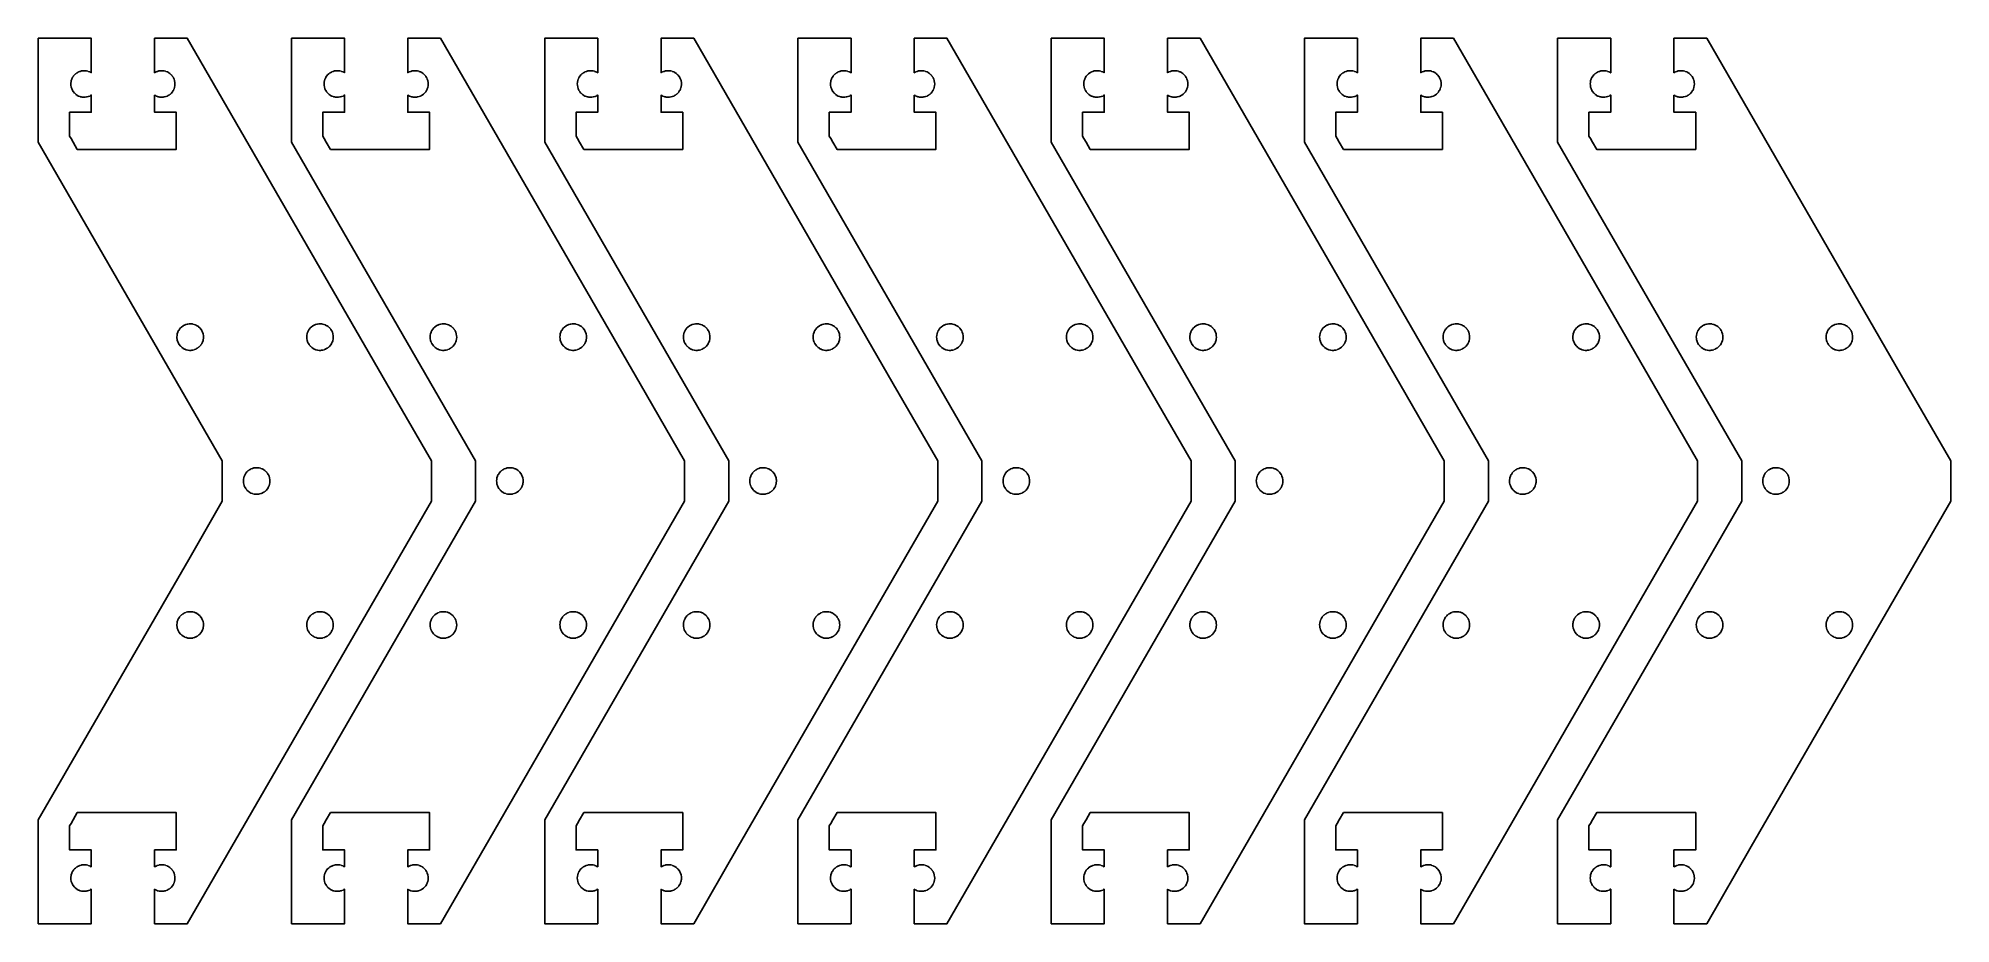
# Model space of a CAD drawing. Extents: x 0 to 3.15, y 0 to 1.46.
import ezdxf

# ---------------------------------------------------------------- set-up
doc = ezdxf.new("R2010")
doc.units = 0
doc.layers.get('0').update_dxf_attribs({"linetype": 'CONTINUOUS'})

msp = doc.modelspace()

# ---------------------------------------------------------------- linework, layer by layer
at = {"color": 7}
for points in [[(0.0873, 1.4306), (0.0873, 1.4015), (0.0872, 1.4015), (0.0871, 1.4015), (0.086, 1.4022), (0.0853, 1.4025), (0.0849, 1.4028), (0.0844, 1.403), (0.0823, 1.4038), (0.0818, 1.404), (0.0796, 1.4045), (0.0791, 1.4046), (0.0769, 1.4048), (0.0742, 1.4048), (0.0737, 1.4048), (0.0714, 1.4045), (0.0709, 1.4044), (0.0687, 1.4038), (0.0683, 1.4037), (0.0662, 1.4028), (0.0658, 1.4026), (0.0638, 1.4015), (0.0634, 1.4012), (0.0616, 1.3999), (0.0612, 1.3995), (0.0596, 1.398), (0.0582, 1.3963), (0.0578, 1.3959), (0.0566, 1.394), (0.0564, 1.3936), (0.0554, 1.3915), (0.0552, 1.3911), (0.0543, 1.3885), (0.0539, 1.3862), (0.0538, 1.3857), (0.0537, 1.3835), (0.0537, 1.383), (0.0538, 1.3808), (0.0538, 1.3803), (0.0543, 1.3781), (0.0543, 1.3776), (0.055, 1.3754), (0.0552, 1.3749), (0.0562, 1.3729), (0.0564, 1.3725), (0.0576, 1.3706), (0.0578, 1.3702), (0.0596, 1.368), (0.06, 1.3677), (0.0616, 1.3662), (0.062, 1.3659), (0.0638, 1.3645), (0.0642, 1.3643), (0.0662, 1.3632), (0.0667, 1.3631), (0.0687, 1.3622), (0.0692, 1.3621), (0.0714, 1.3616), (0.0719, 1.3615), (0.0742, 1.3612), (0.0769, 1.3612), (0.0774, 1.3613), (0.0796, 1.3616), (0.0801, 1.3617), (0.0823, 1.3622), (0.0827, 1.3624), (0.0849, 1.3632), (0.0853, 1.3635), (0.086, 1.3639), (0.0871, 1.3645), (0.0872, 1.3645), (0.0873, 1.3646), (0.0873, 1.3366), (0.0515, 1.3366), (0.0515, 1.2973), (0.0539, 1.2933), (0.0573, 1.2874), (0.0643, 1.2752), (0.2272, 1.2752), (0.2272, 1.3366), (0.1914, 1.3366), (0.1914, 1.3645), (0.1927, 1.3638), (0.1933, 1.3635), (0.1938, 1.3632), (0.1943, 1.3631), (0.1963, 1.3622), (0.1968, 1.3621), (0.199, 1.3616), (0.1995, 1.3615), (0.2018, 1.3612), (0.2045, 1.3612), (0.2055, 1.3613), (0.2072, 1.3616), (0.2077, 1.3617), (0.2099, 1.3622), (0.2103, 1.3624), (0.2125, 1.3632), (0.2129, 1.3634), (0.2148, 1.3645), (0.2153, 1.3648), (0.2171, 1.3662), (0.2174, 1.3665), (0.2191, 1.3681), (0.2205, 1.3698), (0.2208, 1.3702), (0.222, 1.3721), (0.2223, 1.3725), (0.2233, 1.3745), (0.2235, 1.3749), (0.2242, 1.3771), (0.2243, 1.3776), (0.2247, 1.3798), (0.2248, 1.3803), (0.225, 1.3825), (0.225, 1.383), (0.2249, 1.3853), (0.2248, 1.3857), (0.2244, 1.388), (0.2243, 1.3885), (0.2235, 1.3911), (0.2225, 1.3931), (0.2223, 1.3936), (0.2211, 1.3955), (0.2208, 1.3959), (0.2194, 1.3976), (0.2191, 1.398), (0.2187, 1.3983), (0.2171, 1.3999), (0.2167, 1.4002), (0.2148, 1.4015), (0.2144, 1.4018), (0.2125, 1.4028), (0.212, 1.403), (0.2099, 1.4038), (0.2094, 1.404), (0.2072, 1.4045), (0.2067, 1.4046), (0.2045, 1.4048), (0.2018, 1.4048), (0.2012, 1.4048), (0.199, 1.4045), (0.1985, 1.4044), (0.1963, 1.4038), (0.1959, 1.4037), (0.1938, 1.4028), (0.1933, 1.4026), (0.1927, 1.4022), (0.1914, 1.4015), (0.1914, 1.4583), (0.2452, 1.4583), (0.5736, 0.8895), (0.6468, 0.7627), (0.6468, 0.696), (0.3186, 0.1275), (0.2452, 0.0004), (0.1914, 0.0004), (0.1914, 0.0572), (0.1927, 0.0565), (0.1933, 0.0562), (0.1938, 0.0559), (0.1943, 0.0558), (0.1963, 0.0549), (0.1968, 0.0548), (0.199, 0.0543), (0.1995, 0.0542), (0.2018, 0.0539), (0.2045, 0.0539), (0.205, 0.054), (0.2072, 0.0543), (0.2077, 0.0544), (0.2099, 0.0549), (0.2103, 0.0551), (0.2125, 0.0559), (0.2129, 0.0562), (0.2148, 0.0572), (0.2153, 0.0576), (0.2171, 0.0589), (0.2174, 0.0592), (0.2191, 0.0608), (0.2205, 0.0625), (0.2208, 0.0629), (0.222, 0.0648), (0.2223, 0.0652), (0.2233, 0.0672), (0.2235, 0.0677), (0.2242, 0.0698), (0.2243, 0.0703), (0.2247, 0.0725), (0.2248, 0.073), (0.225, 0.0752), (0.225, 0.0757), (0.2249, 0.078), (0.2248, 0.0785), (0.2244, 0.0807), (0.2243, 0.0812), (0.2235, 0.0838), (0.2225, 0.0858), (0.2223, 0.0863), (0.2211, 0.0882), (0.2208, 0.0886), (0.2194, 0.0903), (0.2191, 0.0907), (0.2187, 0.091), (0.2171, 0.0926), (0.2167, 0.0929), (0.2148, 0.0942), (0.2144, 0.0945), (0.2125, 0.0955), (0.212, 0.0957), (0.2099, 0.0965), (0.2094, 0.0967), (0.2072, 0.0972), (0.2067, 0.0973), (0.2045, 0.0975), (0.2018, 0.0975), (0.2012, 0.0975), (0.199, 0.0972), (0.1985, 0.0971), (0.1963, 0.0965), (0.1959, 0.0964), (0.1938, 0.0955), (0.1933, 0.0953), (0.1927, 0.0949), (0.1914, 0.0942), (0.1914, 0.1221), (0.2272, 0.1221), (0.2272, 0.1835), (0.0643, 0.1835), (0.0573, 0.1713), (0.0539, 0.1655), (0.0515, 0.1615), (0.0515, 0.1221), (0.0873, 0.1221), (0.0873, 0.0942), (0.0872, 0.0942), (0.0871, 0.0942), (0.086, 0.0949), (0.0853, 0.0952), (0.0849, 0.0955), (0.0844, 0.0957), (0.0823, 0.0965), (0.0818, 0.0967), (0.0796, 0.0972), (0.0791, 0.0973), (0.0769, 0.0975), (0.0742, 0.0975), (0.0737, 0.0975), (0.0714, 0.0972), (0.0709, 0.0971), (0.0687, 0.0965), (0.0683, 0.0964), (0.0662, 0.0955), (0.0658, 0.0953), (0.0638, 0.0942), (0.0634, 0.0939), (0.0616, 0.0926), (0.0612, 0.0922), (0.0596, 0.0907), (0.0582, 0.089), (0.0578, 0.0886), (0.0566, 0.0867), (0.0564, 0.0863), (0.0554, 0.0843), (0.0552, 0.0838), (0.0543, 0.0812), (0.0539, 0.0789), (0.0538, 0.0785), (0.0537, 0.0762), (0.0537, 0.0757), (0.0538, 0.0735), (0.0538, 0.073), (0.0543, 0.0708), (0.0543, 0.0703), (0.055, 0.0681), (0.0552, 0.0677), (0.0562, 0.0656), (0.0564, 0.0652), (0.0576, 0.0633), (0.0578, 0.0629), (0.0592, 0.0611), (0.0596, 0.0608), (0.06, 0.0604), (0.0616, 0.0589), (0.062, 0.0586), (0.0638, 0.0572), (0.0642, 0.057), (0.0662, 0.0559), (0.0667, 0.0558), (0.0687, 0.0549), (0.0692, 0.0548), (0.0714, 0.0543), (0.0719, 0.0542), (0.0742, 0.0539), (0.0769, 0.0539), (0.0774, 0.054), (0.0796, 0.0543), (0.0801, 0.0544), (0.0823, 0.0549), (0.0827, 0.0551), (0.0849, 0.0559), (0.0853, 0.0562), (0.086, 0.0566), (0.0871, 0.0572), (0.0872, 0.0572), (0.0873, 0.0573), (0.0873, 0.0004), (0, 0.0004), (0, 0.1716), (0.2475, 0.6002), (0.3028, 0.696), (0.3028, 0.7627), (0.0553, 1.1913), (0, 1.2872), (0, 1.4583), (0.0873, 1.4583), (0.0873, 1.4306)], [(0.504, 1.4306), (0.504, 1.4015), (0.5039, 1.4015), (0.5038, 1.4015), (0.5027, 1.4022), (0.502, 1.4025), (0.5015, 1.4028), (0.501, 1.403), (0.499, 1.4038), (0.4985, 1.404), (0.4963, 1.4045), (0.4958, 1.4046), (0.4935, 1.4048), (0.4908, 1.4048), (0.4903, 1.4048), (0.4881, 1.4045), (0.4876, 1.4044), (0.4854, 1.4038), (0.485, 1.4037), (0.4829, 1.4028), (0.4824, 1.4026), (0.4805, 1.4015), (0.48, 1.4012), (0.4782, 1.3999), (0.4779, 1.3995), (0.4762, 1.398), (0.4748, 1.3963), (0.4745, 1.3959), (0.4733, 1.394), (0.473, 1.3936), (0.4721, 1.3915), (0.4718, 1.3911), (0.471, 1.3885), (0.4706, 1.3862), (0.4705, 1.3857), (0.4703, 1.3835), (0.4703, 1.383), (0.4704, 1.3808), (0.4705, 1.3803), (0.4709, 1.3781), (0.471, 1.3776), (0.4717, 1.3754), (0.4718, 1.3749), (0.4728, 1.3729), (0.473, 1.3725), (0.4742, 1.3706), (0.4745, 1.3702), (0.4763, 1.368), (0.4766, 1.3677), (0.4782, 1.3662), (0.4786, 1.3659), (0.4805, 1.3645), (0.4809, 1.3643), (0.4829, 1.3632), (0.4833, 1.3631), (0.4854, 1.3622), (0.4859, 1.3621), (0.4881, 1.3616), (0.4886, 1.3615), (0.4908, 1.3612), (0.4935, 1.3612), (0.494, 1.3613), (0.4963, 1.3616), (0.4968, 1.3617), (0.499, 1.3622), (0.4994, 1.3624), (0.5015, 1.3632), (0.502, 1.3635), (0.5027, 1.3639), (0.5038, 1.3645), (0.5039, 1.3645), (0.504, 1.3646), (0.504, 1.3366), (0.4682, 1.3366), (0.4682, 1.2973), (0.4705, 1.2933), (0.474, 1.2874), (0.481, 1.2752), (0.6438, 1.2752), (0.6438, 1.3366), (0.6081, 1.3366), (0.6081, 1.3645), (0.6094, 1.3638), (0.61, 1.3635), (0.6105, 1.3632), (0.6109, 1.3631), (0.613, 1.3622), (0.6135, 1.3621), (0.6157, 1.3616), (0.6162, 1.3615), (0.6184, 1.3612), (0.6211, 1.3612), (0.6221, 1.3613), (0.6239, 1.3616), (0.6244, 1.3617), (0.6266, 1.3622), (0.627, 1.3624), (0.6291, 1.3632), (0.6296, 1.3634), (0.6315, 1.3645), (0.6319, 1.3648), (0.6337, 1.3662), (0.6341, 1.3665), (0.6357, 1.3681), (0.6372, 1.3698), (0.6375, 1.3702), (0.6387, 1.3721), (0.6389, 1.3725), (0.6399, 1.3745), (0.6401, 1.3749), (0.6408, 1.3771), (0.641, 1.3776), (0.6414, 1.3798), (0.6415, 1.3803), (0.6417, 1.3825), (0.6417, 1.383), (0.6415, 1.3853), (0.6415, 1.3857), (0.6411, 1.388), (0.641, 1.3885), (0.6401, 1.3911), (0.6392, 1.3931), (0.6389, 1.3936), (0.6378, 1.3955), (0.6375, 1.3959), (0.6361, 1.3976), (0.6357, 1.398), (0.6354, 1.3983), (0.6337, 1.3999), (0.6334, 1.4002), (0.6315, 1.4015), (0.6311, 1.4018), (0.6291, 1.4028), (0.6286, 1.403), (0.6266, 1.4038), (0.6261, 1.404), (0.6239, 1.4045), (0.6234, 1.4046), (0.6211, 1.4048), (0.6184, 1.4048), (0.6179, 1.4048), (0.6157, 1.4045), (0.6152, 1.4044), (0.613, 1.4038), (0.6126, 1.4037), (0.6105, 1.4028), (0.61, 1.4026), (0.6094, 1.4022), (0.6081, 1.4015), (0.6081, 1.4583), (0.6618, 1.4583), (0.9902, 0.8895), (1.0635, 0.7627), (1.0635, 0.696), (0.7352, 0.1275), (0.6618, 0.0004), (0.6081, 0.0004), (0.6081, 0.0572), (0.6094, 0.0565), (0.61, 0.0562), (0.6105, 0.0559), (0.6109, 0.0558), (0.613, 0.0549), (0.6135, 0.0548), (0.6157, 0.0543), (0.6162, 0.0542), (0.6184, 0.0539), (0.6211, 0.0539), (0.6217, 0.054), (0.6239, 0.0543), (0.6244, 0.0544), (0.6266, 0.0549), (0.627, 0.0551), (0.6291, 0.0559), (0.6296, 0.0562), (0.6315, 0.0572), (0.6319, 0.0576), (0.6337, 0.0589), (0.6341, 0.0592), (0.6357, 0.0608), (0.6372, 0.0625), (0.6375, 0.0629), (0.6387, 0.0648), (0.6389, 0.0652), (0.6399, 0.0672), (0.6401, 0.0677), (0.6408, 0.0698), (0.641, 0.0703), (0.6414, 0.0725), (0.6415, 0.073), (0.6417, 0.0752), (0.6417, 0.0757), (0.6415, 0.078), (0.6415, 0.0785), (0.6411, 0.0807), (0.641, 0.0812), (0.6401, 0.0838), (0.6392, 0.0858), (0.6389, 0.0863), (0.6378, 0.0882), (0.6375, 0.0886), (0.6361, 0.0903), (0.6357, 0.0907), (0.6354, 0.091), (0.6337, 0.0926), (0.6334, 0.0929), (0.6315, 0.0942), (0.6311, 0.0945), (0.6291, 0.0955), (0.6286, 0.0957), (0.6266, 0.0965), (0.6261, 0.0967), (0.6239, 0.0972), (0.6234, 0.0973), (0.6211, 0.0975), (0.6184, 0.0975), (0.6179, 0.0975), (0.6157, 0.0972), (0.6152, 0.0971), (0.613, 0.0965), (0.6126, 0.0964), (0.6105, 0.0955), (0.61, 0.0953), (0.6094, 0.0949), (0.6081, 0.0942), (0.6081, 0.1221), (0.6438, 0.1221), (0.6438, 0.1835), (0.481, 0.1835), (0.474, 0.1713), (0.4705, 0.1655), (0.4682, 0.1615), (0.4682, 0.1221), (0.504, 0.1221), (0.504, 0.0942), (0.5039, 0.0942), (0.5038, 0.0942), (0.5027, 0.0949), (0.502, 0.0952), (0.5015, 0.0955), (0.501, 0.0957), (0.499, 0.0965), (0.4985, 0.0967), (0.4963, 0.0972), (0.4958, 0.0973), (0.4935, 0.0975), (0.4908, 0.0975), (0.4903, 0.0975), (0.4881, 0.0972), (0.4876, 0.0971), (0.4854, 0.0965), (0.485, 0.0964), (0.4829, 0.0955), (0.4824, 0.0953), (0.4805, 0.0942), (0.48, 0.0939), (0.4782, 0.0926), (0.4779, 0.0922), (0.4762, 0.0907), (0.4748, 0.089), (0.4745, 0.0886), (0.4733, 0.0867), (0.473, 0.0863), (0.4721, 0.0843), (0.4718, 0.0838), (0.471, 0.0812), (0.4706, 0.0789), (0.4705, 0.0785), (0.4703, 0.0762), (0.4703, 0.0757), (0.4704, 0.0735), (0.4705, 0.073), (0.4709, 0.0708), (0.471, 0.0703), (0.4717, 0.0681), (0.4718, 0.0677), (0.4728, 0.0656), (0.473, 0.0652), (0.4742, 0.0633), (0.4745, 0.0629), (0.4759, 0.0611), (0.4762, 0.0608), (0.4766, 0.0604), (0.4782, 0.0589), (0.4786, 0.0586), (0.4805, 0.0572), (0.4809, 0.057), (0.4829, 0.0559), (0.4833, 0.0558), (0.4854, 0.0549), (0.4859, 0.0548), (0.4881, 0.0543), (0.4886, 0.0542), (0.4908, 0.0539), (0.4935, 0.0539), (0.494, 0.054), (0.4963, 0.0543), (0.4968, 0.0544), (0.499, 0.0549), (0.4994, 0.0551), (0.5015, 0.0559), (0.502, 0.0562), (0.5027, 0.0566), (0.5038, 0.0572), (0.5039, 0.0572), (0.504, 0.0573), (0.504, 0.0004), (0.4167, 0.0004), (0.4167, 0.1716), (0.6641, 0.6002), (0.7195, 0.696), (0.7195, 0.7627), (0.472, 1.1913), (0.4167, 1.2872), (0.4167, 1.4583), (0.504, 1.4583), (0.504, 1.4306)], [(0.9206, 1.4306), (0.9206, 1.4015), (0.9206, 1.4015), (0.9205, 1.4015), (0.9193, 1.4022), (0.9187, 1.4025), (0.9182, 1.4028), (0.9177, 1.403), (0.9156, 1.4038), (0.9151, 1.404), (0.913, 1.4045), (0.9124, 1.4046), (0.9102, 1.4048), (0.9075, 1.4048), (0.907, 1.4048), (0.9047, 1.4045), (0.9042, 1.4044), (0.9021, 1.4038), (0.9016, 1.4037), (0.8995, 1.4028), (0.8991, 1.4026), (0.8971, 1.4015), (0.8967, 1.4012), (0.8949, 1.3999), (0.8945, 1.3995), (0.8929, 1.398), (0.8915, 1.3963), (0.8912, 1.3959), (0.89, 1.394), (0.8897, 1.3936), (0.8887, 1.3915), (0.8885, 1.3911), (0.8876, 1.3885), (0.8873, 1.3862), (0.8872, 1.3857), (0.887, 1.3835), (0.887, 1.383), (0.8871, 1.3808), (0.8872, 1.3803), (0.8876, 1.3781), (0.8876, 1.3776), (0.8883, 1.3754), (0.8885, 1.3749), (0.8895, 1.3729), (0.8897, 1.3725), (0.8909, 1.3706), (0.8912, 1.3702), (0.893, 1.368), (0.8933, 1.3677), (0.8949, 1.3662), (0.8953, 1.3659), (0.8971, 1.3645), (0.8976, 1.3643), (0.8995, 1.3632), (0.9, 1.3631), (0.9021, 1.3622), (0.9026, 1.3621), (0.9047, 1.3616), (0.9053, 1.3615), (0.9075, 1.3612), (0.9102, 1.3612), (0.9107, 1.3613), (0.913, 1.3616), (0.9135, 1.3617), (0.9156, 1.3622), (0.9161, 1.3624), (0.9182, 1.3632), (0.9187, 1.3635), (0.9193, 1.3639), (0.9205, 1.3645), (0.9206, 1.3645), (0.9206, 1.3646), (0.9206, 1.3366), (0.8849, 1.3366), (0.8849, 1.2973), (0.8872, 1.2933), (0.8906, 1.2874), (0.8977, 1.2752), (1.0605, 1.2752), (1.0605, 1.3366), (1.0247, 1.3366), (1.0247, 1.3645), (1.026, 1.3638), (1.0266, 1.3635), (1.0271, 1.3632), (1.0276, 1.3631), (1.0297, 1.3622), (1.0302, 1.3621), (1.0323, 1.3616), (1.0329, 1.3615), (1.0351, 1.3612), (1.0378, 1.3612), (1.0388, 1.3613), (1.0406, 1.3616), (1.0411, 1.3617), (1.0432, 1.3622), (1.0437, 1.3624), (1.0458, 1.3632), (1.0462, 1.3634), (1.0482, 1.3645), (1.0486, 1.3648), (1.0504, 1.3662), (1.0508, 1.3665), (1.0524, 1.3681), (1.0538, 1.3698), (1.0541, 1.3702), (1.0553, 1.3721), (1.0556, 1.3725), (1.0566, 1.3745), (1.0568, 1.3749), (1.0575, 1.3771), (1.0577, 1.3776), (1.058, 1.3798), (1.0582, 1.3803), (1.0583, 1.3825), (1.0583, 1.383), (1.0582, 1.3853), (1.0582, 1.3857), (1.0577, 1.388), (1.0577, 1.3885), (1.0568, 1.3911), (1.0558, 1.3931), (1.0556, 1.3936), (1.0544, 1.3955), (1.0541, 1.3959), (1.0527, 1.3976), (1.0524, 1.398), (1.052, 1.3983), (1.0504, 1.3999), (1.05, 1.4002), (1.0482, 1.4015), (1.0477, 1.4018), (1.0458, 1.4028), (1.0453, 1.403), (1.0432, 1.4038), (1.0428, 1.404), (1.0406, 1.4045), (1.04, 1.4046), (1.0378, 1.4048), (1.0351, 1.4048), (1.0346, 1.4048), (1.0323, 1.4045), (1.0318, 1.4044), (1.0297, 1.4038), (1.0292, 1.4037), (1.0271, 1.4028), (1.0266, 1.4026), (1.026, 1.4022), (1.0247, 1.4015), (1.0247, 1.4583), (1.0785, 1.4583), (1.4069, 0.8895), (1.4801, 0.7627), (1.4801, 0.696), (1.1519, 0.1275), (1.0785, 0.0004), (1.0247, 0.0004), (1.0247, 0.0572), (1.026, 0.0565), (1.0266, 0.0562), (1.0271, 0.0559), (1.0276, 0.0558), (1.0297, 0.0549), (1.0302, 0.0548), (1.0323, 0.0543), (1.0329, 0.0542), (1.0351, 0.0539), (1.0378, 0.0539), (1.0384, 0.054), (1.0406, 0.0543), (1.0411, 0.0544), (1.0432, 0.0549), (1.0437, 0.0551), (1.0458, 0.0559), (1.0462, 0.0562), (1.0482, 0.0572), (1.0486, 0.0576), (1.0504, 0.0589), (1.0508, 0.0592), (1.0524, 0.0608), (1.0538, 0.0625), (1.0541, 0.0629), (1.0553, 0.0648), (1.0556, 0.0652), (1.0566, 0.0672), (1.0568, 0.0677), (1.0575, 0.0698), (1.0577, 0.0703), (1.058, 0.0725), (1.0582, 0.073), (1.0583, 0.0752), (1.0583, 0.0757), (1.0582, 0.078), (1.0582, 0.0785), (1.0577, 0.0807), (1.0577, 0.0812), (1.0568, 0.0838), (1.0558, 0.0858), (1.0556, 0.0863), (1.0544, 0.0882), (1.0541, 0.0886), (1.0527, 0.0903), (1.0524, 0.0907), (1.052, 0.091), (1.0504, 0.0926), (1.05, 0.0929), (1.0482, 0.0942), (1.0477, 0.0945), (1.0458, 0.0955), (1.0453, 0.0957), (1.0432, 0.0965), (1.0428, 0.0967), (1.0406, 0.0972), (1.04, 0.0973), (1.0378, 0.0975), (1.0351, 0.0975), (1.0346, 0.0975), (1.0323, 0.0972), (1.0318, 0.0971), (1.0297, 0.0965), (1.0292, 0.0964), (1.0271, 0.0955), (1.0266, 0.0953), (1.026, 0.0949), (1.0247, 0.0942), (1.0247, 0.1221), (1.0605, 0.1221), (1.0605, 0.1835), (0.8977, 0.1835), (0.8906, 0.1713), (0.8872, 0.1655), (0.8849, 0.1615), (0.8849, 0.1221), (0.9206, 0.1221), (0.9206, 0.0942), (0.9206, 0.0942), (0.9205, 0.0942), (0.9193, 0.0949), (0.9187, 0.0952), (0.9182, 0.0955), (0.9177, 0.0957), (0.9156, 0.0965), (0.9151, 0.0967), (0.913, 0.0972), (0.9124, 0.0973), (0.9102, 0.0975), (0.9075, 0.0975), (0.907, 0.0975), (0.9047, 0.0972), (0.9042, 0.0971), (0.9021, 0.0965), (0.9016, 0.0964), (0.8995, 0.0955), (0.8991, 0.0953), (0.8971, 0.0942), (0.8967, 0.0939), (0.8949, 0.0926), (0.8945, 0.0922), (0.8929, 0.0907), (0.8915, 0.089), (0.8912, 0.0886), (0.89, 0.0867), (0.8897, 0.0863), (0.8887, 0.0843), (0.8885, 0.0838), (0.8876, 0.0812), (0.8873, 0.0789), (0.8872, 0.0785), (0.887, 0.0762), (0.887, 0.0757), (0.8871, 0.0735), (0.8872, 0.073), (0.8876, 0.0708), (0.8876, 0.0703), (0.8883, 0.0681), (0.8885, 0.0677), (0.8895, 0.0656), (0.8897, 0.0652), (0.8909, 0.0633), (0.8912, 0.0629), (0.8926, 0.0611), (0.8929, 0.0608), (0.8933, 0.0604), (0.8949, 0.0589), (0.8953, 0.0586), (0.8971, 0.0572), (0.8976, 0.057), (0.8995, 0.0559), (0.9, 0.0558), (0.9021, 0.0549), (0.9026, 0.0548), (0.9047, 0.0543), (0.9053, 0.0542), (0.9075, 0.0539), (0.9102, 0.0539), (0.9107, 0.054), (0.913, 0.0543), (0.9135, 0.0544), (0.9156, 0.0549), (0.9161, 0.0551), (0.9182, 0.0559), (0.9187, 0.0562), (0.9193, 0.0566), (0.9205, 0.0572), (0.9206, 0.0572), (0.9206, 0.0573), (0.9206, 0.0004), (0.8333, 0.0004), (0.8333, 0.1716), (1.0808, 0.6002), (1.1361, 0.696), (1.1361, 0.7627), (0.8887, 1.1913), (0.8333, 1.2872), (0.8333, 1.4583), (0.9206, 1.4583), (0.9206, 1.4306)], [(1.3373, 1.4306), (1.3373, 1.4015), (1.3372, 1.4015), (1.3371, 1.4015), (1.336, 1.4022), (1.3353, 1.4025), (1.3349, 1.4028), (1.3344, 1.403), (1.3323, 1.4038), (1.3318, 1.404), (1.3296, 1.4045), (1.3291, 1.4046), (1.3269, 1.4048), (1.3242, 1.4048), (1.3237, 1.4048), (1.3214, 1.4045), (1.3209, 1.4044), (1.3187, 1.4038), (1.3183, 1.4037), (1.3162, 1.4028), (1.3158, 1.4026), (1.3138, 1.4015), (1.3134, 1.4012), (1.3116, 1.3999), (1.3112, 1.3995), (1.3096, 1.398), (1.3082, 1.3963), (1.3078, 1.3959), (1.3066, 1.394), (1.3064, 1.3936), (1.3054, 1.3915), (1.3052, 1.3911), (1.3043, 1.3885), (1.3039, 1.3862), (1.3038, 1.3857), (1.3037, 1.3835), (1.3037, 1.383), (1.3038, 1.3808), (1.3038, 1.3803), (1.3042, 1.3781), (1.3043, 1.3776), (1.305, 1.3754), (1.3052, 1.3749), (1.3061, 1.3729), (1.3064, 1.3725), (1.3076, 1.3706), (1.3078, 1.3702), (1.3096, 1.368), (1.3099, 1.3677), (1.3116, 1.3662), (1.312, 1.3659), (1.3138, 1.3645), (1.3142, 1.3643), (1.3162, 1.3632), (1.3167, 1.3631), (1.3187, 1.3622), (1.3192, 1.3621), (1.3214, 1.3616), (1.3219, 1.3615), (1.3242, 1.3612), (1.3269, 1.3612), (1.3274, 1.3613), (1.3296, 1.3616), (1.3301, 1.3617), (1.3323, 1.3622), (1.3327, 1.3624), (1.3349, 1.3632), (1.3353, 1.3635), (1.336, 1.3639), (1.3371, 1.3645), (1.3372, 1.3645), (1.3373, 1.3646), (1.3373, 1.3366), (1.3015, 1.3366), (1.3015, 1.2973), (1.3039, 1.2933), (1.3073, 1.2874), (1.3143, 1.2752), (1.4771, 1.2752), (1.4771, 1.3366), (1.4414, 1.3366), (1.4414, 1.3645), (1.4427, 1.3638), (1.4433, 1.3635), (1.4438, 1.3632), (1.4443, 1.3631), (1.4464, 1.3622), (1.4468, 1.3621), (1.449, 1.3616), (1.4495, 1.3615), (1.4518, 1.3612), (1.4545, 1.3612), (1.4555, 1.3613), (1.4572, 1.3616), (1.4577, 1.3617), (1.4599, 1.3622), (1.4604, 1.3624), (1.4625, 1.3632), (1.4629, 1.3634), (1.4648, 1.3645), (1.4653, 1.3648), (1.4671, 1.3662), (1.4674, 1.3665), (1.4691, 1.3681), (1.4705, 1.3698), (1.4708, 1.3702), (1.472, 1.3721), (1.4723, 1.3725), (1.4732, 1.3745), (1.4735, 1.3749), (1.4742, 1.3771), (1.4743, 1.3776), (1.4747, 1.3798), (1.4748, 1.3803), (1.475, 1.3825), (1.475, 1.383), (1.4749, 1.3853), (1.4748, 1.3857), (1.4744, 1.388), (1.4743, 1.3885), (1.4735, 1.3911), (1.4725, 1.3931), (1.4723, 1.3936), (1.4711, 1.3955), (1.4708, 1.3959), (1.4694, 1.3976), (1.4691, 1.398), (1.4687, 1.3983), (1.4671, 1.3999), (1.4667, 1.4002), (1.4648, 1.4015), (1.4644, 1.4018), (1.4625, 1.4028), (1.462, 1.403), (1.4599, 1.4038), (1.4594, 1.404), (1.4572, 1.4045), (1.4567, 1.4046), (1.4545, 1.4048), (1.4518, 1.4048), (1.4512, 1.4048), (1.449, 1.4045), (1.4485, 1.4044), (1.4464, 1.4038), (1.4459, 1.4037), (1.4438, 1.4028), (1.4433, 1.4026), (1.4427, 1.4022), (1.4414, 1.4015), (1.4414, 1.4583), (1.4952, 1.4583), (1.8236, 0.8895), (1.8968, 0.7627), (1.8968, 0.696), (1.5686, 0.1275), (1.4952, 0.0004), (1.4414, 0.0004), (1.4414, 0.0572), (1.4427, 0.0565), (1.4433, 0.0562), (1.4438, 0.0559), (1.4443, 0.0558), (1.4464, 0.0549), (1.4468, 0.0548), (1.449, 0.0543), (1.4495, 0.0542), (1.4518, 0.0539), (1.4545, 0.0539), (1.455, 0.054), (1.4572, 0.0543), (1.4577, 0.0544), (1.4599, 0.0549), (1.4604, 0.0551), (1.4625, 0.0559), (1.4629, 0.0562), (1.4648, 0.0572), (1.4653, 0.0576), (1.4671, 0.0589), (1.4674, 0.0592), (1.4691, 0.0608), (1.4705, 0.0625), (1.4708, 0.0629), (1.472, 0.0648), (1.4723, 0.0652), (1.4732, 0.0672), (1.4735, 0.0677), (1.4742, 0.0698), (1.4743, 0.0703), (1.4747, 0.0725), (1.4748, 0.073), (1.475, 0.0752), (1.475, 0.0757), (1.4749, 0.078), (1.4748, 0.0785), (1.4744, 0.0807), (1.4743, 0.0812), (1.4735, 0.0838), (1.4725, 0.0858), (1.4723, 0.0863), (1.4711, 0.0882), (1.4708, 0.0886), (1.4694, 0.0903), (1.4691, 0.0907), (1.4687, 0.091), (1.4671, 0.0926), (1.4667, 0.0929), (1.4648, 0.0942), (1.4644, 0.0945), (1.4625, 0.0955), (1.462, 0.0957), (1.4599, 0.0965), (1.4594, 0.0967), (1.4572, 0.0972), (1.4567, 0.0973), (1.4545, 0.0975), (1.4518, 0.0975), (1.4512, 0.0975), (1.449, 0.0972), (1.4485, 0.0971), (1.4464, 0.0965), (1.4459, 0.0964), (1.4438, 0.0955), (1.4433, 0.0953), (1.4427, 0.0949), (1.4414, 0.0942), (1.4414, 0.1221), (1.4771, 0.1221), (1.4771, 0.1835), (1.3143, 0.1835), (1.3073, 0.1713), (1.3039, 0.1655), (1.3015, 0.1615), (1.3015, 0.1221), (1.3373, 0.1221), (1.3373, 0.0942), (1.3372, 0.0942), (1.3371, 0.0942), (1.336, 0.0949), (1.3353, 0.0952), (1.3349, 0.0955), (1.3344, 0.0957), (1.3323, 0.0965), (1.3318, 0.0967), (1.3296, 0.0972), (1.3291, 0.0973), (1.3269, 0.0975), (1.3242, 0.0975), (1.3237, 0.0975), (1.3214, 0.0972), (1.3209, 0.0971), (1.3187, 0.0965), (1.3183, 0.0964), (1.3162, 0.0955), (1.3158, 0.0953), (1.3138, 0.0942), (1.3134, 0.0939), (1.3116, 0.0926), (1.3112, 0.0922), (1.3096, 0.0907), (1.3082, 0.089), (1.3078, 0.0886), (1.3066, 0.0867), (1.3064, 0.0863), (1.3054, 0.0843), (1.3052, 0.0838), (1.3043, 0.0812), (1.3039, 0.0789), (1.3038, 0.0785), (1.3037, 0.0762), (1.3037, 0.0757), (1.3038, 0.0735), (1.3038, 0.073), (1.3042, 0.0708), (1.3043, 0.0703), (1.305, 0.0681), (1.3052, 0.0677), (1.3061, 0.0656), (1.3064, 0.0652), (1.3076, 0.0633), (1.3078, 0.0629), (1.3092, 0.0611), (1.3096, 0.0608), (1.3099, 0.0604), (1.3116, 0.0589), (1.312, 0.0586), (1.3138, 0.0572), (1.3142, 0.057), (1.3162, 0.0559), (1.3167, 0.0558), (1.3187, 0.0549), (1.3192, 0.0548), (1.3214, 0.0543), (1.3219, 0.0542), (1.3242, 0.0539), (1.3269, 0.0539), (1.3274, 0.054), (1.3296, 0.0543), (1.3301, 0.0544), (1.3323, 0.0549), (1.3327, 0.0551), (1.3349, 0.0559), (1.3353, 0.0562), (1.336, 0.0566), (1.3371, 0.0572), (1.3372, 0.0572), (1.3373, 0.0573), (1.3373, 0.0004), (1.25, 0.0004), (1.25, 0.1716), (1.4974, 0.6002), (1.5528, 0.696), (1.5528, 0.7627), (1.3053, 1.1913), (1.25, 1.2872), (1.25, 1.4583), (1.3373, 1.4583), (1.3373, 1.4306)], [(1.754, 1.4306), (1.754, 1.4015), (1.7539, 1.4015), (1.7538, 1.4015), (1.7527, 1.4022), (1.752, 1.4025), (1.7515, 1.4028), (1.751, 1.403), (1.749, 1.4038), (1.7485, 1.404), (1.7463, 1.4045), (1.7458, 1.4046), (1.7435, 1.4048), (1.7408, 1.4048), (1.7404, 1.4048), (1.7381, 1.4045), (1.7376, 1.4044), (1.7354, 1.4038), (1.735, 1.4037), (1.7329, 1.4028), (1.7324, 1.4026), (1.7305, 1.4015), (1.73, 1.4012), (1.7283, 1.3999), (1.7279, 1.3995), (1.7262, 1.398), (1.7248, 1.3963), (1.7245, 1.3959), (1.7233, 1.394), (1.723, 1.3936), (1.7221, 1.3915), (1.7219, 1.3911), (1.721, 1.3885), (1.7206, 1.3862), (1.7205, 1.3857), (1.7203, 1.3835), (1.7203, 1.383), (1.7204, 1.3808), (1.7205, 1.3803), (1.7209, 1.3781), (1.721, 1.3776), (1.7217, 1.3754), (1.7219, 1.3749), (1.7228, 1.3729), (1.723, 1.3725), (1.7242, 1.3706), (1.7245, 1.3702), (1.7263, 1.368), (1.7266, 1.3677), (1.7283, 1.3662), (1.7286, 1.3659), (1.7305, 1.3645), (1.7309, 1.3643), (1.7329, 1.3632), (1.7333, 1.3631), (1.7354, 1.3622), (1.7359, 1.3621), (1.7381, 1.3616), (1.7386, 1.3615), (1.7408, 1.3612), (1.7435, 1.3612), (1.744, 1.3613), (1.7463, 1.3616), (1.7468, 1.3617), (1.749, 1.3622), (1.7494, 1.3624), (1.7515, 1.3632), (1.752, 1.3635), (1.7527, 1.3639), (1.7538, 1.3645), (1.7539, 1.3645), (1.754, 1.3646), (1.754, 1.3366), (1.7182, 1.3366), (1.7182, 1.2973), (1.7205, 1.2933), (1.724, 1.2874), (1.731, 1.2752), (1.8938, 1.2752), (1.8938, 1.3366), (1.8581, 1.3366), (1.8581, 1.3645), (1.8594, 1.3638), (1.86, 1.3635), (1.8605, 1.3632), (1.8609, 1.3631), (1.863, 1.3622), (1.8635, 1.3621), (1.8657, 1.3616), (1.8662, 1.3615), (1.8684, 1.3612), (1.8712, 1.3612), (1.8721, 1.3613), (1.8739, 1.3616), (1.8744, 1.3617), (1.8766, 1.3622), (1.877, 1.3624), (1.8791, 1.3632), (1.8796, 1.3634), (1.8815, 1.3645), (1.8819, 1.3648), (1.8837, 1.3662), (1.8841, 1.3665), (1.8857, 1.3681), (1.8872, 1.3698), (1.8875, 1.3702), (1.8887, 1.3721), (1.8889, 1.3725), (1.8899, 1.3745), (1.8901, 1.3749), (1.8908, 1.3771), (1.891, 1.3776), (1.8914, 1.3798), (1.8915, 1.3803), (1.8917, 1.3825), (1.8917, 1.383), (1.8915, 1.3853), (1.8915, 1.3857), (1.8911, 1.388), (1.891, 1.3885), (1.8901, 1.3911), (1.8892, 1.3931), (1.8889, 1.3936), (1.8878, 1.3955), (1.8875, 1.3959), (1.8861, 1.3976), (1.8857, 1.398), (1.8854, 1.3983), (1.8837, 1.3999), (1.8834, 1.4002), (1.8815, 1.4015), (1.8811, 1.4018), (1.8791, 1.4028), (1.8786, 1.403), (1.8766, 1.4038), (1.8761, 1.404), (1.8739, 1.4045), (1.8734, 1.4046), (1.8712, 1.4048), (1.8684, 1.4048), (1.8679, 1.4048), (1.8657, 1.4045), (1.8652, 1.4044), (1.863, 1.4038), (1.8626, 1.4037), (1.8605, 1.4028), (1.86, 1.4026), (1.8594, 1.4022), (1.8581, 1.4015), (1.8581, 1.4583), (1.9118, 1.4583), (2.2402, 0.8895), (2.3135, 0.7627), (2.3135, 0.696), (1.9852, 0.1275), (1.9118, 0.0004), (1.8581, 0.0004), (1.8581, 0.0572), (1.8594, 0.0565), (1.86, 0.0562), (1.8605, 0.0559), (1.8609, 0.0558), (1.863, 0.0549), (1.8635, 0.0548), (1.8657, 0.0543), (1.8662, 0.0542), (1.8684, 0.0539), (1.8712, 0.0539), (1.8717, 0.054), (1.8739, 0.0543), (1.8744, 0.0544), (1.8766, 0.0549), (1.877, 0.0551), (1.8791, 0.0559), (1.8796, 0.0562), (1.8815, 0.0572), (1.8819, 0.0576), (1.8837, 0.0589), (1.8841, 0.0592), (1.8857, 0.0608), (1.8872, 0.0625), (1.8875, 0.0629), (1.8887, 0.0648), (1.8889, 0.0652), (1.8899, 0.0672), (1.8901, 0.0677), (1.8908, 0.0698), (1.891, 0.0703), (1.8914, 0.0725), (1.8915, 0.073), (1.8917, 0.0752), (1.8917, 0.0757), (1.8915, 0.078), (1.8915, 0.0785), (1.8911, 0.0807), (1.891, 0.0812), (1.8901, 0.0838), (1.8892, 0.0858), (1.8889, 0.0863), (1.8878, 0.0882), (1.8875, 0.0886), (1.8861, 0.0903), (1.8857, 0.0907), (1.8854, 0.091), (1.8837, 0.0926), (1.8834, 0.0929), (1.8815, 0.0942), (1.8811, 0.0945), (1.8791, 0.0955), (1.8786, 0.0957), (1.8766, 0.0965), (1.8761, 0.0967), (1.8739, 0.0972), (1.8734, 0.0973), (1.8712, 0.0975), (1.8684, 0.0975), (1.8679, 0.0975), (1.8657, 0.0972), (1.8652, 0.0971), (1.863, 0.0965), (1.8626, 0.0964), (1.8605, 0.0955), (1.86, 0.0953), (1.8594, 0.0949), (1.8581, 0.0942), (1.8581, 0.1221), (1.8938, 0.1221), (1.8938, 0.1835), (1.731, 0.1835), (1.724, 0.1713), (1.7205, 0.1655), (1.7182, 0.1615), (1.7182, 0.1221), (1.754, 0.1221), (1.754, 0.0942), (1.7539, 0.0942), (1.7538, 0.0942), (1.7527, 0.0949), (1.752, 0.0952), (1.7515, 0.0955), (1.751, 0.0957), (1.749, 0.0965), (1.7485, 0.0967), (1.7463, 0.0972), (1.7458, 0.0973), (1.7435, 0.0975), (1.7408, 0.0975), (1.7404, 0.0975), (1.7381, 0.0972), (1.7376, 0.0971), (1.7354, 0.0965), (1.735, 0.0964), (1.7329, 0.0955), (1.7324, 0.0953), (1.7305, 0.0942), (1.73, 0.0939), (1.7283, 0.0926), (1.7279, 0.0922), (1.7262, 0.0907), (1.7248, 0.089), (1.7245, 0.0886), (1.7233, 0.0867), (1.723, 0.0863), (1.7221, 0.0843), (1.7219, 0.0838), (1.721, 0.0812), (1.7206, 0.0789), (1.7205, 0.0785), (1.7203, 0.0762), (1.7203, 0.0757), (1.7204, 0.0735), (1.7205, 0.073), (1.7209, 0.0708), (1.721, 0.0703), (1.7217, 0.0681), (1.7219, 0.0677), (1.7228, 0.0656), (1.723, 0.0652), (1.7242, 0.0633), (1.7245, 0.0629), (1.7259, 0.0611), (1.7262, 0.0608), (1.7266, 0.0604), (1.7283, 0.0589), (1.7286, 0.0586), (1.7305, 0.0572), (1.7309, 0.057), (1.7329, 0.0559), (1.7333, 0.0558), (1.7354, 0.0549), (1.7359, 0.0548), (1.7381, 0.0543), (1.7386, 0.0542), (1.7408, 0.0539), (1.7435, 0.0539), (1.744, 0.054), (1.7463, 0.0543), (1.7468, 0.0544), (1.749, 0.0549), (1.7494, 0.0551), (1.7515, 0.0559), (1.752, 0.0562), (1.7527, 0.0566), (1.7538, 0.0572), (1.7539, 0.0572), (1.754, 0.0573), (1.754, 0.0004), (1.6667, 0.0004), (1.6667, 0.1716), (1.9141, 0.6002), (1.9695, 0.696), (1.9695, 0.7627), (1.722, 1.1913), (1.6667, 1.2872), (1.6667, 1.4583), (1.754, 1.4583), (1.754, 1.4306)], [(2.1706, 1.4306), (2.1706, 1.4015), (2.1706, 1.4015), (2.1705, 1.4015), (2.1693, 1.4022), (2.1687, 1.4025), (2.1682, 1.4028), (2.1677, 1.403), (2.1656, 1.4038), (2.1652, 1.404), (2.163, 1.4045), (2.1624, 1.4046), (2.1602, 1.4048), (2.1575, 1.4048), (2.157, 1.4048), (2.1547, 1.4045), (2.1542, 1.4044), (2.1521, 1.4038), (2.1516, 1.4037), (2.1495, 1.4028), (2.1491, 1.4026), (2.1471, 1.4015), (2.1467, 1.4012), (2.1449, 1.3999), (2.1445, 1.3995), (2.1429, 1.398), (2.1415, 1.3963), (2.1412, 1.3959), (2.14, 1.394), (2.1397, 1.3936), (2.1387, 1.3915), (2.1385, 1.3911), (2.1376, 1.3885), (2.1373, 1.3862), (2.1372, 1.3857), (2.137, 1.3835), (2.137, 1.383), (2.1371, 1.3808), (2.1372, 1.3803), (2.1376, 1.3781), (2.1376, 1.3776), (2.1383, 1.3754), (2.1385, 1.3749), (2.1395, 1.3729), (2.1397, 1.3725), (2.1409, 1.3706), (2.1412, 1.3702), (2.143, 1.368), (2.1433, 1.3677), (2.1449, 1.3662), (2.1453, 1.3659), (2.1471, 1.3645), (2.1476, 1.3643), (2.1495, 1.3632), (2.15, 1.3631), (2.1521, 1.3622), (2.1526, 1.3621), (2.1547, 1.3616), (2.1553, 1.3615), (2.1575, 1.3612), (2.1602, 1.3612), (2.1607, 1.3613), (2.163, 1.3616), (2.1635, 1.3617), (2.1656, 1.3622), (2.1661, 1.3624), (2.1682, 1.3632), (2.1687, 1.3635), (2.1693, 1.3639), (2.1705, 1.3645), (2.1706, 1.3645), (2.1706, 1.3646), (2.1706, 1.3366), (2.1349, 1.3366), (2.1349, 1.2973), (2.1372, 1.2933), (2.1406, 1.2874), (2.1477, 1.2752), (2.3105, 1.2752), (2.3105, 1.3366), (2.2747, 1.3366), (2.2747, 1.3645), (2.276, 1.3638), (2.2766, 1.3635), (2.2771, 1.3632), (2.2776, 1.3631), (2.2797, 1.3622), (2.2802, 1.3621), (2.2823, 1.3616), (2.2829, 1.3615), (2.2851, 1.3612), (2.2878, 1.3612), (2.2888, 1.3613), (2.2906, 1.3616), (2.2911, 1.3617), (2.2932, 1.3622), (2.2937, 1.3624), (2.2958, 1.3632), (2.2962, 1.3634), (2.2982, 1.3645), (2.2986, 1.3648), (2.3004, 1.3662), (2.3008, 1.3665), (2.3024, 1.3681), (2.3038, 1.3698), (2.3041, 1.3702), (2.3053, 1.3721), (2.3056, 1.3725), (2.3066, 1.3745), (2.3068, 1.3749), (2.3075, 1.3771), (2.3077, 1.3776), (2.3081, 1.3798), (2.3082, 1.3803), (2.3083, 1.3825), (2.3083, 1.383), (2.3082, 1.3853), (2.3082, 1.3857), (2.3077, 1.388), (2.3077, 1.3885), (2.3068, 1.3911), (2.3058, 1.3931), (2.3056, 1.3936), (2.3044, 1.3955), (2.3041, 1.3959), (2.3027, 1.3976), (2.3024, 1.398), (2.302, 1.3983), (2.3004, 1.3999), (2.3, 1.4002), (2.2982, 1.4015), (2.2978, 1.4018), (2.2958, 1.4028), (2.2953, 1.403), (2.2932, 1.4038), (2.2927, 1.404), (2.2906, 1.4045), (2.29, 1.4046), (2.2878, 1.4048), (2.2851, 1.4048), (2.2846, 1.4048), (2.2823, 1.4045), (2.2818, 1.4044), (2.2797, 1.4038), (2.2792, 1.4037), (2.2771, 1.4028), (2.2766, 1.4026), (2.276, 1.4022), (2.2747, 1.4015), (2.2747, 1.4583), (2.3285, 1.4583), (2.6569, 0.8895), (2.7301, 0.7627), (2.7301, 0.696), (2.4019, 0.1275), (2.3285, 0.0004), (2.2747, 0.0004), (2.2747, 0.0572), (2.276, 0.0565), (2.2766, 0.0562), (2.2771, 0.0559), (2.2776, 0.0558), (2.2797, 0.0549), (2.2802, 0.0548), (2.2823, 0.0543), (2.2829, 0.0542), (2.2851, 0.0539), (2.2878, 0.0539), (2.2884, 0.054), (2.2906, 0.0543), (2.2911, 0.0544), (2.2932, 0.0549), (2.2937, 0.0551), (2.2958, 0.0559), (2.2962, 0.0562), (2.2982, 0.0572), (2.2986, 0.0576), (2.3004, 0.0589), (2.3008, 0.0592), (2.3024, 0.0608), (2.3038, 0.0625), (2.3041, 0.0629), (2.3053, 0.0648), (2.3056, 0.0652), (2.3066, 0.0672), (2.3068, 0.0677), (2.3075, 0.0698), (2.3077, 0.0703), (2.3081, 0.0725), (2.3082, 0.073), (2.3083, 0.0752), (2.3083, 0.0757), (2.3082, 0.078), (2.3082, 0.0785), (2.3077, 0.0807), (2.3077, 0.0812), (2.3068, 0.0838), (2.3058, 0.0858), (2.3056, 0.0863), (2.3044, 0.0882), (2.3041, 0.0886), (2.3027, 0.0903), (2.3024, 0.0907), (2.302, 0.091), (2.3004, 0.0926), (2.3, 0.0929), (2.2982, 0.0942), (2.2978, 0.0945), (2.2958, 0.0955), (2.2953, 0.0957), (2.2932, 0.0965), (2.2927, 0.0967), (2.2906, 0.0972), (2.29, 0.0973), (2.2878, 0.0975), (2.2851, 0.0975), (2.2846, 0.0975), (2.2823, 0.0972), (2.2818, 0.0971), (2.2797, 0.0965), (2.2792, 0.0964), (2.2771, 0.0955), (2.2766, 0.0953), (2.276, 0.0949), (2.2747, 0.0942), (2.2747, 0.1221), (2.3105, 0.1221), (2.3105, 0.1835), (2.1477, 0.1835), (2.1406, 0.1713), (2.1372, 0.1655), (2.1349, 0.1615), (2.1349, 0.1221), (2.1706, 0.1221), (2.1706, 0.0942), (2.1706, 0.0942), (2.1705, 0.0942), (2.1693, 0.0949), (2.1687, 0.0952), (2.1682, 0.0955), (2.1677, 0.0957), (2.1656, 0.0965), (2.1652, 0.0967), (2.163, 0.0972), (2.1624, 0.0973), (2.1602, 0.0975), (2.1575, 0.0975), (2.157, 0.0975), (2.1547, 0.0972), (2.1542, 0.0971), (2.1521, 0.0965), (2.1516, 0.0964), (2.1495, 0.0955), (2.1491, 0.0953), (2.1471, 0.0942), (2.1467, 0.0939), (2.1449, 0.0926), (2.1445, 0.0922), (2.1429, 0.0907), (2.1415, 0.089), (2.1412, 0.0886), (2.14, 0.0867), (2.1397, 0.0863), (2.1387, 0.0843), (2.1385, 0.0838), (2.1376, 0.0812), (2.1373, 0.0789), (2.1372, 0.0785), (2.137, 0.0762), (2.137, 0.0757), (2.1371, 0.0735), (2.1372, 0.073), (2.1376, 0.0708), (2.1376, 0.0703), (2.1383, 0.0681), (2.1385, 0.0677), (2.1395, 0.0656), (2.1397, 0.0652), (2.1409, 0.0633), (2.1412, 0.0629), (2.1426, 0.0611), (2.1429, 0.0608), (2.1433, 0.0604), (2.1449, 0.0589), (2.1453, 0.0586), (2.1471, 0.0572), (2.1476, 0.057), (2.1495, 0.0559), (2.15, 0.0558), (2.1521, 0.0549), (2.1526, 0.0548), (2.1547, 0.0543), (2.1553, 0.0542), (2.1575, 0.0539), (2.1602, 0.0539), (2.1607, 0.054), (2.163, 0.0543), (2.1635, 0.0544), (2.1656, 0.0549), (2.1661, 0.0551), (2.1682, 0.0559), (2.1687, 0.0562), (2.1693, 0.0566), (2.1705, 0.0572), (2.1706, 0.0572), (2.1706, 0.0573), (2.1706, 0.0004), (2.0833, 0.0004), (2.0833, 0.1716), (2.3308, 0.6002), (2.3861, 0.696), (2.3861, 0.7627), (2.1387, 1.1913), (2.0833, 1.2872), (2.0833, 1.4583), (2.1706, 1.4583), (2.1706, 1.4306)], [(2.5873, 1.4306), (2.5873, 1.4015), (2.5872, 1.4015), (2.5871, 1.4015), (2.586, 1.4022), (2.5854, 1.4025), (2.5848, 1.4028), (2.5844, 1.403), (2.5823, 1.4038), (2.5818, 1.404), (2.5796, 1.4045), (2.5791, 1.4046), (2.5769, 1.4048), (2.5742, 1.4048), (2.5737, 1.4048), (2.5714, 1.4045), (2.5709, 1.4044), (2.5687, 1.4038), (2.5683, 1.4037), (2.5662, 1.4028), (2.5657, 1.4026), (2.5638, 1.4015), (2.5634, 1.4012), (2.5616, 1.3999), (2.5612, 1.3995), (2.5596, 1.398), (2.5582, 1.3963), (2.5578, 1.3959), (2.5566, 1.394), (2.5564, 1.3936), (2.5554, 1.3915), (2.5552, 1.3911), (2.5543, 1.3885), (2.5539, 1.3862), (2.5538, 1.3857), (2.5537, 1.3835), (2.5537, 1.383), (2.5538, 1.3808), (2.5538, 1.3803), (2.5543, 1.3781), (2.5543, 1.3776), (2.555, 1.3754), (2.5552, 1.3749), (2.5562, 1.3729), (2.5564, 1.3725), (2.5576, 1.3706), (2.5578, 1.3702), (2.5596, 1.368), (2.5599, 1.3677), (2.5616, 1.3662), (2.562, 1.3659), (2.5638, 1.3645), (2.5642, 1.3643), (2.5662, 1.3632), (2.5667, 1.3631), (2.5687, 1.3622), (2.5692, 1.3621), (2.5714, 1.3616), (2.5719, 1.3615), (2.5742, 1.3612), (2.5769, 1.3612), (2.5774, 1.3613), (2.5796, 1.3616), (2.5801, 1.3617), (2.5823, 1.3622), (2.5827, 1.3624), (2.5848, 1.3632), (2.5854, 1.3635), (2.586, 1.3639), (2.5871, 1.3645), (2.5872, 1.3645), (2.5873, 1.3646), (2.5873, 1.3366), (2.5515, 1.3366), (2.5515, 1.2973), (2.5539, 1.2933), (2.5573, 1.2874), (2.5644, 1.2752), (2.7271, 1.2752), (2.7271, 1.3366), (2.6914, 1.3366), (2.6914, 1.3645), (2.6927, 1.3638), (2.6933, 1.3635), (2.6938, 1.3632), (2.6943, 1.3631), (2.6963, 1.3622), (2.6968, 1.3621), (2.699, 1.3616), (2.6995, 1.3615), (2.7018, 1.3612), (2.7045, 1.3612), (2.7055, 1.3613), (2.7073, 1.3616), (2.7077, 1.3617), (2.7099, 1.3622), (2.7104, 1.3624), (2.7125, 1.3632), (2.7129, 1.3634), (2.7149, 1.3645), (2.7153, 1.3648), (2.7171, 1.3662), (2.7174, 1.3665), (2.7191, 1.3681), (2.7205, 1.3698), (2.7208, 1.3702), (2.722, 1.3721), (2.7223, 1.3725), (2.7233, 1.3745), (2.7235, 1.3749), (2.7242, 1.3771), (2.7243, 1.3776), (2.7247, 1.3798), (2.7248, 1.3803), (2.725, 1.3825), (2.725, 1.383), (2.7249, 1.3853), (2.7248, 1.3857), (2.7244, 1.388), (2.7243, 1.3885), (2.7235, 1.3911), (2.7225, 1.3931), (2.7223, 1.3936), (2.7211, 1.3955), (2.7208, 1.3959), (2.7194, 1.3976), (2.7191, 1.398), (2.7187, 1.3983), (2.7171, 1.3999), (2.7167, 1.4002), (2.7149, 1.4015), (2.7144, 1.4018), (2.7125, 1.4028), (2.712, 1.403), (2.7099, 1.4038), (2.7094, 1.404), (2.7073, 1.4045), (2.7067, 1.4046), (2.7045, 1.4048), (2.7018, 1.4048), (2.7012, 1.4048), (2.699, 1.4045), (2.6985, 1.4044), (2.6963, 1.4038), (2.6959, 1.4037), (2.6938, 1.4028), (2.6933, 1.4026), (2.6927, 1.4022), (2.6914, 1.4015), (2.6914, 1.4583), (2.7452, 1.4583), (3.0736, 0.8895), (3.1468, 0.7627), (3.1468, 0.696), (2.8186, 0.1275), (2.7452, 0.0004), (2.6914, 0.0004), (2.6914, 0.0572), (2.6927, 0.0565), (2.6933, 0.0562), (2.6938, 0.0559), (2.6943, 0.0558), (2.6963, 0.0549), (2.6968, 0.0548), (2.699, 0.0543), (2.6995, 0.0542), (2.7018, 0.0539), (2.7045, 0.0539), (2.705, 0.054), (2.7073, 0.0543), (2.7077, 0.0544), (2.7099, 0.0549), (2.7104, 0.0551), (2.7125, 0.0559), (2.7129, 0.0562), (2.7149, 0.0572), (2.7153, 0.0576), (2.7171, 0.0589), (2.7174, 0.0592), (2.7191, 0.0608), (2.7205, 0.0625), (2.7208, 0.0629), (2.722, 0.0648), (2.7223, 0.0652), (2.7233, 0.0672), (2.7235, 0.0677), (2.7242, 0.0698), (2.7243, 0.0703), (2.7247, 0.0725), (2.7248, 0.073), (2.725, 0.0752), (2.725, 0.0757), (2.7249, 0.078), (2.7248, 0.0785), (2.7244, 0.0807), (2.7243, 0.0812), (2.7235, 0.0838), (2.7225, 0.0858), (2.7223, 0.0863), (2.7211, 0.0882), (2.7208, 0.0886), (2.7194, 0.0903), (2.7191, 0.0907), (2.7187, 0.091), (2.7171, 0.0926), (2.7167, 0.0929), (2.7149, 0.0942), (2.7144, 0.0945), (2.7125, 0.0955), (2.712, 0.0957), (2.7099, 0.0965), (2.7094, 0.0967), (2.7073, 0.0972), (2.7067, 0.0973), (2.7045, 0.0975), (2.7018, 0.0975), (2.7012, 0.0975), (2.699, 0.0972), (2.6985, 0.0971), (2.6963, 0.0965), (2.6959, 0.0964), (2.6938, 0.0955), (2.6933, 0.0953), (2.6927, 0.0949), (2.6914, 0.0942), (2.6914, 0.1221), (2.7271, 0.1221), (2.7271, 0.1835), (2.5644, 0.1835), (2.5573, 0.1713), (2.5539, 0.1655), (2.5515, 0.1615), (2.5515, 0.1221), (2.5873, 0.1221), (2.5873, 0.0942), (2.5872, 0.0942), (2.5871, 0.0942), (2.586, 0.0949), (2.5854, 0.0952), (2.5848, 0.0955), (2.5844, 0.0957), (2.5823, 0.0965), (2.5818, 0.0967), (2.5796, 0.0972), (2.5791, 0.0973), (2.5769, 0.0975), (2.5742, 0.0975), (2.5737, 0.0975), (2.5714, 0.0972), (2.5709, 0.0971), (2.5687, 0.0965), (2.5683, 0.0964), (2.5662, 0.0955), (2.5657, 0.0953), (2.5638, 0.0942), (2.5634, 0.0939), (2.5616, 0.0926), (2.5612, 0.0922), (2.5596, 0.0907), (2.5582, 0.089), (2.5578, 0.0886), (2.5566, 0.0867), (2.5564, 0.0863), (2.5554, 0.0843), (2.5552, 0.0838), (2.5543, 0.0812), (2.5539, 0.0789), (2.5538, 0.0785), (2.5537, 0.0762), (2.5537, 0.0757), (2.5538, 0.0735), (2.5538, 0.073), (2.5543, 0.0708), (2.5543, 0.0703), (2.555, 0.0681), (2.5552, 0.0677), (2.5562, 0.0656), (2.5564, 0.0652), (2.5576, 0.0633), (2.5578, 0.0629), (2.5593, 0.0611), (2.5596, 0.0608), (2.5599, 0.0604), (2.5616, 0.0589), (2.562, 0.0586), (2.5638, 0.0572), (2.5642, 0.057), (2.5662, 0.0559), (2.5667, 0.0558), (2.5687, 0.0549), (2.5692, 0.0548), (2.5714, 0.0543), (2.5719, 0.0542), (2.5742, 0.0539), (2.5769, 0.0539), (2.5774, 0.054), (2.5796, 0.0543), (2.5801, 0.0544), (2.5823, 0.0549), (2.5827, 0.0551), (2.5848, 0.0559), (2.5854, 0.0562), (2.586, 0.0566), (2.5871, 0.0572), (2.5872, 0.0572), (2.5873, 0.0573), (2.5873, 0.0004), (2.5, 0.0004), (2.5, 0.1716), (2.7474, 0.6002), (2.8028, 0.696), (2.8028, 0.7627), (2.5553, 1.1913), (2.5, 1.2872), (2.5, 1.4583), (2.5873, 1.4583), (2.5873, 1.4306)]]:
    msp.add_lwpolyline(points, close=True, dxfattribs=at)
at = {"color": 0}
for points in [[(0.2486, 0.9882), (0.2481, 0.9881), (0.2459, 0.9878), (0.2454, 0.9877), (0.2432, 0.9871), (0.2428, 0.987), (0.2407, 0.9862), (0.2402, 0.9859), (0.2383, 0.9848), (0.2378, 0.9845), (0.2361, 0.9832), (0.2357, 0.9829), (0.2341, 0.9813), (0.2326, 0.9796), (0.2323, 0.9792), (0.2311, 0.9773), (0.2308, 0.9769), (0.2299, 0.9749), (0.2297, 0.9744), (0.2288, 0.9718), (0.2284, 0.9696), (0.2283, 0.9691), (0.2281, 0.9669), (0.2281, 0.9664), (0.2282, 0.9641), (0.2283, 0.9636), (0.2287, 0.9614), (0.2288, 0.9609), (0.2295, 0.9588), (0.2297, 0.9583), (0.2306, 0.9563), (0.2308, 0.9558), (0.232, 0.9539), (0.2323, 0.9535), (0.2337, 0.9518), (0.2341, 0.9514), (0.2344, 0.9511), (0.2361, 0.9495), (0.2364, 0.9492), (0.2383, 0.9479), (0.2387, 0.9476), (0.2407, 0.9466), (0.2412, 0.9464), (0.2432, 0.9455), (0.2437, 0.9454), (0.2459, 0.9449), (0.2464, 0.9448), (0.2486, 0.9445), (0.2514, 0.9445), (0.2519, 0.9446), (0.2541, 0.9449), (0.2546, 0.945), (0.2568, 0.9455), (0.2572, 0.9457), (0.2593, 0.9466), (0.2598, 0.9468), (0.2617, 0.9479), (0.2622, 0.9482), (0.2639, 0.9495), (0.2643, 0.9499), (0.266, 0.9514), (0.2674, 0.9531), (0.2677, 0.9535), (0.2689, 0.9554), (0.2692, 0.9558), (0.2701, 0.9578), (0.2703, 0.9583), (0.2711, 0.9604), (0.2712, 0.9609), (0.2716, 0.9631), (0.2717, 0.9636), (0.2719, 0.9659), (0.2719, 0.9664), (0.2718, 0.9686), (0.2717, 0.9691), (0.2713, 0.9713), (0.2712, 0.9718), (0.2703, 0.9744), (0.2694, 0.9765), (0.2692, 0.9769), (0.268, 0.9788), (0.2677, 0.9792), (0.2663, 0.981), (0.266, 0.9813), (0.2656, 0.9817), (0.2639, 0.9832), (0.2636, 0.9835), (0.2617, 0.9848), (0.2613, 0.9851), (0.2593, 0.9862), (0.2588, 0.9863), (0.2568, 0.9871), (0.2563, 0.9873), (0.2541, 0.9878), (0.2536, 0.9879), (0.2514, 0.9882), (0.2486, 0.9882)], [(0.4622, 0.9882), (0.4616, 0.9881), (0.4594, 0.9878), (0.4589, 0.9877), (0.4568, 0.9871), (0.4563, 0.987), (0.4542, 0.9862), (0.4538, 0.9859), (0.4518, 0.9848), (0.4514, 0.9845), (0.4496, 0.9832), (0.4492, 0.9829), (0.4476, 0.9813), (0.4462, 0.9796), (0.4459, 0.9792), (0.4447, 0.9773), (0.4444, 0.9769), (0.4434, 0.9749), (0.4432, 0.9744), (0.4423, 0.9718), (0.4419, 0.9696), (0.4418, 0.9691), (0.4417, 0.9669), (0.4417, 0.9664), (0.4418, 0.9641), (0.4418, 0.9636), (0.4423, 0.9614), (0.4423, 0.9609), (0.443, 0.9588), (0.4432, 0.9583), (0.4442, 0.9563), (0.4444, 0.9558), (0.4456, 0.9539), (0.4459, 0.9535), (0.4473, 0.9518), (0.4476, 0.9514), (0.448, 0.9511), (0.4496, 0.9495), (0.45, 0.9492), (0.4518, 0.9479), (0.4523, 0.9476), (0.4542, 0.9466), (0.4547, 0.9464), (0.4568, 0.9455), (0.4572, 0.9454), (0.4594, 0.9449), (0.46, 0.9448), (0.4622, 0.9445), (0.4649, 0.9445), (0.4654, 0.9446), (0.4677, 0.9449), (0.4682, 0.945), (0.4703, 0.9455), (0.4708, 0.9457), (0.4729, 0.9466), (0.4733, 0.9468), (0.4753, 0.9479), (0.4757, 0.9482), (0.4775, 0.9495), (0.4779, 0.9499), (0.4795, 0.9514), (0.4809, 0.9531), (0.4812, 0.9535), (0.4824, 0.9554), (0.4827, 0.9558), (0.4837, 0.9578), (0.4839, 0.9583), (0.4846, 0.9604), (0.4848, 0.9609), (0.4851, 0.9631), (0.4852, 0.9636), (0.4854, 0.9659), (0.4854, 0.9664), (0.4853, 0.9686), (0.4852, 0.9691), (0.4848, 0.9713), (0.4848, 0.9718), (0.4839, 0.9744), (0.4829, 0.9765), (0.4827, 0.9769), (0.4815, 0.9788), (0.4812, 0.9792), (0.4798, 0.981), (0.4795, 0.9813), (0.4791, 0.9817), (0.4775, 0.9832), (0.4771, 0.9835), (0.4753, 0.9848), (0.4748, 0.9851), (0.4729, 0.9862), (0.4724, 0.9863), (0.4703, 0.9871), (0.4698, 0.9873), (0.4677, 0.9878), (0.4671, 0.9879), (0.4649, 0.9882), (0.4622, 0.9882)], [(0.6653, 0.9882), (0.6648, 0.9881), (0.6625, 0.9878), (0.6621, 0.9877), (0.6599, 0.9871), (0.6595, 0.987), (0.6573, 0.9862), (0.6569, 0.9859), (0.6549, 0.9848), (0.6545, 0.9845), (0.6527, 0.9832), (0.6523, 0.9829), (0.6507, 0.9813), (0.6493, 0.9796), (0.649, 0.9792), (0.6478, 0.9773), (0.6475, 0.9769), (0.6465, 0.9749), (0.6463, 0.9744), (0.6455, 0.9718), (0.6451, 0.9696), (0.645, 0.9691), (0.6448, 0.9669), (0.6448, 0.9664), (0.6449, 0.9641), (0.645, 0.9636), (0.6454, 0.9614), (0.6455, 0.9609), (0.6462, 0.9588), (0.6463, 0.9583), (0.6473, 0.9563), (0.6475, 0.9558), (0.6487, 0.9539), (0.649, 0.9535), (0.6504, 0.9518), (0.6507, 0.9514), (0.6511, 0.9511), (0.6527, 0.9495), (0.6531, 0.9492), (0.6549, 0.9479), (0.6554, 0.9476), (0.6573, 0.9466), (0.6578, 0.9464), (0.6599, 0.9455), (0.6604, 0.9454), (0.6625, 0.9449), (0.6631, 0.9448), (0.6653, 0.9445), (0.668, 0.9445), (0.6686, 0.9446), (0.6708, 0.9449), (0.6713, 0.945), (0.6734, 0.9455), (0.6739, 0.9457), (0.676, 0.9466), (0.6764, 0.9468), (0.6784, 0.9479), (0.6788, 0.9482), (0.6806, 0.9495), (0.681, 0.9499), (0.6826, 0.9514), (0.684, 0.9531), (0.6844, 0.9535), (0.6855, 0.9554), (0.6858, 0.9558), (0.6868, 0.9578), (0.687, 0.9583), (0.6877, 0.9604), (0.6879, 0.9609), (0.6883, 0.9631), (0.6884, 0.9636), (0.6885, 0.9659), (0.6885, 0.9664), (0.6884, 0.9686), (0.6884, 0.9691), (0.6879, 0.9713), (0.6879, 0.9718), (0.687, 0.9744), (0.686, 0.9765), (0.6858, 0.9769), (0.6846, 0.9788), (0.6844, 0.9792), (0.6829, 0.981), (0.6826, 0.9813), (0.6822, 0.9817), (0.6806, 0.9832), (0.6802, 0.9835), (0.6784, 0.9848), (0.678, 0.9851), (0.676, 0.9862), (0.6755, 0.9863), (0.6734, 0.9871), (0.673, 0.9873), (0.6708, 0.9878), (0.6702, 0.9879), (0.668, 0.9882), (0.6653, 0.9882)], [(0.8789, 0.9882), (0.8783, 0.9881), (0.8761, 0.9878), (0.8756, 0.9877), (0.8734, 0.9871), (0.873, 0.987), (0.8709, 0.9862), (0.8704, 0.9859), (0.8685, 0.9848), (0.8681, 0.9845), (0.8663, 0.9832), (0.8659, 0.9829), (0.8643, 0.9813), (0.8628, 0.9796), (0.8625, 0.9792), (0.8613, 0.9773), (0.8611, 0.9769), (0.8601, 0.9749), (0.8599, 0.9744), (0.859, 0.9718), (0.8586, 0.9696), (0.8585, 0.9691), (0.8583, 0.9669), (0.8583, 0.9664), (0.8585, 0.9641), (0.8585, 0.9636), (0.8589, 0.9614), (0.859, 0.9609), (0.8597, 0.9588), (0.8599, 0.9583), (0.8608, 0.9563), (0.8611, 0.9558), (0.8622, 0.9539), (0.8625, 0.9535), (0.8639, 0.9518), (0.8643, 0.9514), (0.8646, 0.9511), (0.8663, 0.9495), (0.8666, 0.9492), (0.8685, 0.9479), (0.8689, 0.9476), (0.8709, 0.9466), (0.8714, 0.9464), (0.8734, 0.9455), (0.8739, 0.9454), (0.8761, 0.9449), (0.8766, 0.9448), (0.8789, 0.9445), (0.8816, 0.9445), (0.8821, 0.9446), (0.8843, 0.9449), (0.8848, 0.945), (0.887, 0.9455), (0.8874, 0.9457), (0.8895, 0.9466), (0.89, 0.9468), (0.8919, 0.9479), (0.8924, 0.9482), (0.8942, 0.9495), (0.8945, 0.9499), (0.8962, 0.9514), (0.8976, 0.9531), (0.8979, 0.9535), (0.8991, 0.9554), (0.8994, 0.9558), (0.9003, 0.9578), (0.9006, 0.9583), (0.9013, 0.9604), (0.9014, 0.9609), (0.9018, 0.9631), (0.9019, 0.9636), (0.9021, 0.9659), (0.9021, 0.9664), (0.902, 0.9686), (0.9019, 0.9691), (0.9015, 0.9713), (0.9014, 0.9718), (0.9006, 0.9744), (0.8996, 0.9765), (0.8994, 0.9769), (0.8982, 0.9788), (0.8979, 0.9792), (0.8965, 0.981), (0.8962, 0.9813), (0.8958, 0.9817), (0.8942, 0.9832), (0.8938, 0.9835), (0.8919, 0.9848), (0.8915, 0.9851), (0.8895, 0.9862), (0.8891, 0.9863), (0.887, 0.9871), (0.8865, 0.9873), (0.8843, 0.9878), (0.8838, 0.9879), (0.8816, 0.9882), (0.8789, 0.9882)], [(1.082, 0.9882), (1.0814, 0.9881), (1.0792, 0.9878), (1.0787, 0.9877), (1.0765, 0.9871), (1.0761, 0.987), (1.074, 0.9862), (1.0736, 0.9859), (1.0716, 0.9848), (1.0712, 0.9845), (1.0694, 0.9832), (1.069, 0.9829), (1.0674, 0.9813), (1.066, 0.9796), (1.0656, 0.9792), (1.0644, 0.9773), (1.0642, 0.9769), (1.0632, 0.9749), (1.063, 0.9744), (1.0621, 0.9718), (1.0617, 0.9696), (1.0616, 0.9691), (1.0615, 0.9669), (1.0615, 0.9664), (1.0616, 0.9641), (1.0616, 0.9636), (1.0621, 0.9614), (1.0621, 0.9609), (1.0628, 0.9588), (1.063, 0.9583), (1.064, 0.9563), (1.0642, 0.9558), (1.0654, 0.9539), (1.0656, 0.9535), (1.0671, 0.9518), (1.0674, 0.9514), (1.0678, 0.9511), (1.0694, 0.9495), (1.0698, 0.9492), (1.0716, 0.9479), (1.072, 0.9476), (1.074, 0.9466), (1.0745, 0.9464), (1.0765, 0.9455), (1.077, 0.9454), (1.0792, 0.9449), (1.0797, 0.9448), (1.082, 0.9445), (1.0847, 0.9445), (1.0852, 0.9446), (1.0875, 0.9449), (1.0879, 0.945), (1.0901, 0.9455), (1.0905, 0.9457), (1.0927, 0.9466), (1.0931, 0.9468), (1.0951, 0.9479), (1.0955, 0.9482), (1.0973, 0.9495), (1.0977, 0.9499), (1.0993, 0.9514), (1.1007, 0.9531), (1.101, 0.9535), (1.1022, 0.9554), (1.1025, 0.9558), (1.1035, 0.9578), (1.1037, 0.9583), (1.1044, 0.9604), (1.1045, 0.9609), (1.1049, 0.9631), (1.105, 0.9636), (1.1052, 0.9659), (1.1052, 0.9664), (1.1051, 0.9686), (1.105, 0.9691), (1.1046, 0.9713), (1.1045, 0.9718), (1.1037, 0.9744), (1.1027, 0.9765), (1.1025, 0.9769), (1.1013, 0.9788), (1.101, 0.9792), (1.0996, 0.981), (1.0993, 0.9813), (1.0989, 0.9817), (1.0973, 0.9832), (1.0969, 0.9835), (1.0951, 0.9848), (1.0946, 0.9851), (1.0927, 0.9862), (1.0922, 0.9863), (1.0901, 0.9871), (1.0896, 0.9873), (1.0875, 0.9878), (1.0869, 0.9879), (1.0847, 0.9882), (1.082, 0.9882)], [(1.2955, 0.9882), (1.295, 0.9881), (1.2928, 0.9878), (1.2923, 0.9877), (1.2901, 0.9871), (1.2897, 0.987), (1.2875, 0.9862), (1.2871, 0.9859), (1.2852, 0.9848), (1.2847, 0.9845), (1.2829, 0.9832), (1.2826, 0.9829), (1.2809, 0.9813), (1.2795, 0.9796), (1.2792, 0.9792), (1.278, 0.9773), (1.2777, 0.9769), (1.2768, 0.9749), (1.2765, 0.9744), (1.2757, 0.9718), (1.2753, 0.9696), (1.2752, 0.9691), (1.275, 0.9669), (1.275, 0.9664), (1.2751, 0.9641), (1.2752, 0.9636), (1.2756, 0.9614), (1.2757, 0.9609), (1.2764, 0.9588), (1.2765, 0.9583), (1.2775, 0.9563), (1.2777, 0.9558), (1.2789, 0.9539), (1.2792, 0.9535), (1.2806, 0.9518), (1.2809, 0.9514), (1.2813, 0.9511), (1.2829, 0.9495), (1.2833, 0.9492), (1.2852, 0.9479), (1.2856, 0.9476), (1.2875, 0.9466), (1.288, 0.9464), (1.2901, 0.9455), (1.2906, 0.9454), (1.2928, 0.9449), (1.2933, 0.9448), (1.2955, 0.9445), (1.2982, 0.9445), (1.2988, 0.9446), (1.301, 0.9449), (1.3015, 0.945), (1.3037, 0.9455), (1.3041, 0.9457), (1.3062, 0.9466), (1.3066, 0.9468), (1.3086, 0.9479), (1.309, 0.9482), (1.3108, 0.9495), (1.3112, 0.9499), (1.3128, 0.9514), (1.3142, 0.9531), (1.3146, 0.9535), (1.3158, 0.9554), (1.316, 0.9558), (1.317, 0.9578), (1.3172, 0.9583), (1.3179, 0.9604), (1.3181, 0.9609), (1.3185, 0.9631), (1.3186, 0.9636), (1.3187, 0.9659), (1.3187, 0.9664), (1.3186, 0.9686), (1.3186, 0.9691), (1.3181, 0.9713), (1.3181, 0.9718), (1.3172, 0.9744), (1.3162, 0.9765), (1.316, 0.9769), (1.3148, 0.9788), (1.3146, 0.9792), (1.3132, 0.981), (1.3128, 0.9813), (1.3124, 0.9817), (1.3108, 0.9832), (1.3104, 0.9835), (1.3086, 0.9848), (1.3082, 0.9851), (1.3062, 0.9862), (1.3057, 0.9863), (1.3037, 0.9871), (1.3032, 0.9873), (1.301, 0.9878), (1.3005, 0.9879), (1.2982, 0.9882), (1.2955, 0.9882)], [(1.4986, 0.9882), (1.4981, 0.9881), (1.4959, 0.9878), (1.4954, 0.9877), (1.4932, 0.9871), (1.4928, 0.987), (1.4907, 0.9862), (1.4902, 0.9859), (1.4883, 0.9848), (1.4878, 0.9845), (1.4861, 0.9832), (1.4857, 0.9829), (1.4841, 0.9813), (1.4826, 0.9796), (1.4823, 0.9792), (1.4811, 0.9773), (1.4808, 0.9769), (1.4799, 0.9749), (1.4796, 0.9744), (1.4788, 0.9718), (1.4784, 0.9696), (1.4783, 0.9691), (1.4781, 0.9669), (1.4781, 0.9664), (1.4783, 0.9641), (1.4783, 0.9636), (1.4787, 0.9614), (1.4788, 0.9609), (1.4795, 0.9588), (1.4796, 0.9583), (1.4806, 0.9563), (1.4808, 0.9558), (1.482, 0.9539), (1.4823, 0.9535), (1.4837, 0.9518), (1.4841, 0.9514), (1.4844, 0.9511), (1.4861, 0.9495), (1.4864, 0.9492), (1.4883, 0.9479), (1.4887, 0.9476), (1.4907, 0.9466), (1.4911, 0.9464), (1.4932, 0.9455), (1.4937, 0.9454), (1.4959, 0.9449), (1.4964, 0.9448), (1.4986, 0.9445), (1.5014, 0.9445), (1.5019, 0.9446), (1.5041, 0.9449), (1.5046, 0.945), (1.5068, 0.9455), (1.5072, 0.9457), (1.5093, 0.9466), (1.5098, 0.9468), (1.5117, 0.9479), (1.5122, 0.9482), (1.5139, 0.9495), (1.5143, 0.9499), (1.5159, 0.9514), (1.5174, 0.9531), (1.5177, 0.9535), (1.5189, 0.9554), (1.5192, 0.9558), (1.5201, 0.9578), (1.5204, 0.9583), (1.5211, 0.9604), (1.5212, 0.9609), (1.5216, 0.9631), (1.5217, 0.9636), (1.5219, 0.9659), (1.5219, 0.9664), (1.5217, 0.9686), (1.5217, 0.9691), (1.5213, 0.9713), (1.5212, 0.9718), (1.5204, 0.9744), (1.5194, 0.9765), (1.5192, 0.9769), (1.518, 0.9788), (1.5177, 0.9792), (1.5163, 0.981), (1.5159, 0.9813), (1.5156, 0.9817), (1.5139, 0.9832), (1.5136, 0.9835), (1.5117, 0.9848), (1.5113, 0.9851), (1.5093, 0.9862), (1.5089, 0.9863), (1.5068, 0.9871), (1.5063, 0.9873), (1.5041, 0.9878), (1.5036, 0.9879), (1.5014, 0.9882), (1.4986, 0.9882)], [(1.7122, 0.9882), (1.7116, 0.9881), (1.7094, 0.9878), (1.7089, 0.9877), (1.7068, 0.9871), (1.7063, 0.987), (1.7042, 0.9862), (1.7038, 0.9859), (1.7018, 0.9848), (1.7014, 0.9845), (1.6996, 0.9832), (1.6992, 0.9829), (1.6976, 0.9813), (1.6962, 0.9796), (1.6959, 0.9792), (1.6947, 0.9773), (1.6944, 0.9769), (1.6934, 0.9749), (1.6932, 0.9744), (1.6923, 0.9718), (1.6919, 0.9696), (1.6919, 0.9691), (1.6917, 0.9669), (1.6917, 0.9664), (1.6918, 0.9641), (1.6919, 0.9636), (1.6923, 0.9614), (1.6923, 0.9609), (1.693, 0.9588), (1.6932, 0.9583), (1.6942, 0.9563), (1.6944, 0.9558), (1.6956, 0.9539), (1.6959, 0.9535), (1.6973, 0.9518), (1.6976, 0.9514), (1.698, 0.9511), (1.6996, 0.9495), (1.7, 0.9492), (1.7018, 0.9479), (1.7023, 0.9476), (1.7042, 0.9466), (1.7047, 0.9464), (1.7068, 0.9455), (1.7072, 0.9454), (1.7094, 0.9449), (1.71, 0.9448), (1.7122, 0.9445), (1.7149, 0.9445), (1.7154, 0.9446), (1.7177, 0.9449), (1.7182, 0.945), (1.7203, 0.9455), (1.7208, 0.9457), (1.7229, 0.9466), (1.7233, 0.9468), (1.7253, 0.9479), (1.7257, 0.9482), (1.7275, 0.9495), (1.7279, 0.9499), (1.7295, 0.9514), (1.7309, 0.9531), (1.7312, 0.9535), (1.7324, 0.9554), (1.7327, 0.9558), (1.7337, 0.9578), (1.7339, 0.9583), (1.7346, 0.9604), (1.7348, 0.9609), (1.7351, 0.9631), (1.7352, 0.9636), (1.7354, 0.9659), (1.7354, 0.9664), (1.7353, 0.9686), (1.7352, 0.9691), (1.7348, 0.9713), (1.7348, 0.9718), (1.7339, 0.9744), (1.7329, 0.9765), (1.7327, 0.9769), (1.7315, 0.9788), (1.7312, 0.9792), (1.7298, 0.981), (1.7295, 0.9813), (1.7291, 0.9817), (1.7275, 0.9832), (1.7271, 0.9835), (1.7253, 0.9848), (1.7248, 0.9851), (1.7229, 0.9862), (1.7224, 0.9863), (1.7203, 0.9871), (1.7198, 0.9873), (1.7177, 0.9878), (1.7171, 0.9879), (1.7149, 0.9882), (1.7122, 0.9882)], [(1.9153, 0.9882), (1.9148, 0.9881), (1.9125, 0.9878), (1.9121, 0.9877), (1.9099, 0.9871), (1.9094, 0.987), (1.9073, 0.9862), (1.9069, 0.9859), (1.9049, 0.9848), (1.9045, 0.9845), (1.9027, 0.9832), (1.9023, 0.9829), (1.9007, 0.9813), (1.8993, 0.9796), (1.899, 0.9792), (1.8978, 0.9773), (1.8975, 0.9769), (1.8965, 0.9749), (1.8963, 0.9744), (1.8955, 0.9718), (1.8951, 0.9696), (1.895, 0.9691), (1.8948, 0.9669), (1.8948, 0.9664), (1.8949, 0.9641), (1.895, 0.9636), (1.8954, 0.9614), (1.8955, 0.9609), (1.8962, 0.9588), (1.8963, 0.9583), (1.8973, 0.9563), (1.8975, 0.9558), (1.8987, 0.9539), (1.899, 0.9535), (1.9004, 0.9518), (1.9007, 0.9514), (1.9011, 0.9511), (1.9027, 0.9495), (1.9031, 0.9492), (1.9049, 0.9479), (1.9054, 0.9476), (1.9073, 0.9466), (1.9078, 0.9464), (1.9099, 0.9455), (1.9104, 0.9454), (1.9125, 0.9449), (1.9131, 0.9448), (1.9153, 0.9445), (1.918, 0.9445), (1.9186, 0.9446), (1.9208, 0.9449), (1.9213, 0.945), (1.9234, 0.9455), (1.9239, 0.9457), (1.926, 0.9466), (1.9264, 0.9468), (1.9284, 0.9479), (1.9288, 0.9482), (1.9306, 0.9495), (1.931, 0.9499), (1.9326, 0.9514), (1.934, 0.9531), (1.9344, 0.9535), (1.9355, 0.9554), (1.9358, 0.9558), (1.9368, 0.9578), (1.937, 0.9583), (1.9377, 0.9604), (1.9379, 0.9609), (1.9383, 0.9631), (1.9384, 0.9636), (1.9385, 0.9659), (1.9385, 0.9664), (1.9384, 0.9686), (1.9384, 0.9691), (1.9379, 0.9713), (1.9379, 0.9718), (1.937, 0.9744), (1.936, 0.9765), (1.9358, 0.9769), (1.9346, 0.9788), (1.9344, 0.9792), (1.9329, 0.981), (1.9326, 0.9813), (1.9322, 0.9817), (1.9306, 0.9832), (1.9302, 0.9835), (1.9284, 0.9848), (1.928, 0.9851), (1.926, 0.9862), (1.9255, 0.9863), (1.9234, 0.9871), (1.923, 0.9873), (1.9208, 0.9878), (1.9203, 0.9879), (1.918, 0.9882), (1.9153, 0.9882)], [(2.1288, 0.9882), (2.1283, 0.9881), (2.1261, 0.9878), (2.1256, 0.9877), (2.1234, 0.9871), (2.123, 0.987), (2.1209, 0.9862), (2.1204, 0.9859), (2.1185, 0.9848), (2.1181, 0.9845), (2.1163, 0.9832), (2.1159, 0.9829), (2.1143, 0.9813), (2.1128, 0.9796), (2.1125, 0.9792), (2.1113, 0.9773), (2.1111, 0.9769), (2.1101, 0.9749), (2.1099, 0.9744), (2.109, 0.9718), (2.1086, 0.9696), (2.1085, 0.9691), (2.1084, 0.9669), (2.1084, 0.9664), (2.1085, 0.9641), (2.1085, 0.9636), (2.1089, 0.9614), (2.109, 0.9609), (2.1097, 0.9588), (2.1099, 0.9583), (2.1108, 0.9563), (2.1111, 0.9558), (2.1122, 0.9539), (2.1125, 0.9535), (2.1139, 0.9518), (2.1143, 0.9514), (2.1146, 0.9511), (2.1163, 0.9495), (2.1166, 0.9492), (2.1185, 0.9479), (2.1189, 0.9476), (2.1209, 0.9466), (2.1214, 0.9464), (2.1234, 0.9455), (2.1239, 0.9454), (2.1261, 0.9449), (2.1266, 0.9448), (2.1288, 0.9445), (2.1316, 0.9445), (2.1321, 0.9446), (2.1343, 0.9449), (2.1348, 0.945), (2.137, 0.9455), (2.1374, 0.9457), (2.1395, 0.9466), (2.14, 0.9468), (2.1419, 0.9479), (2.1424, 0.9482), (2.1441, 0.9495), (2.1445, 0.9499), (2.1462, 0.9514), (2.1476, 0.9531), (2.1479, 0.9535), (2.1491, 0.9554), (2.1494, 0.9558), (2.1503, 0.9578), (2.1506, 0.9583), (2.1513, 0.9604), (2.1514, 0.9609), (2.1518, 0.9631), (2.1519, 0.9636), (2.1521, 0.9659), (2.1521, 0.9664), (2.152, 0.9686), (2.1519, 0.9691), (2.1515, 0.9713), (2.1514, 0.9718), (2.1506, 0.9744), (2.1496, 0.9765), (2.1494, 0.9769), (2.1482, 0.9788), (2.1479, 0.9792), (2.1465, 0.981), (2.1462, 0.9813), (2.1458, 0.9817), (2.1441, 0.9832), (2.1438, 0.9835), (2.1419, 0.9848), (2.1415, 0.9851), (2.1395, 0.9862), (2.1391, 0.9863), (2.137, 0.9871), (2.1365, 0.9873), (2.1343, 0.9878), (2.1338, 0.9879), (2.1316, 0.9882), (2.1288, 0.9882)], [(2.332, 0.9882), (2.3314, 0.9881), (2.3292, 0.9878), (2.3287, 0.9877), (2.3266, 0.9871), (2.3261, 0.987), (2.324, 0.9862), (2.3236, 0.9859), (2.3216, 0.9848), (2.3212, 0.9845), (2.3194, 0.9832), (2.319, 0.9829), (2.3174, 0.9813), (2.316, 0.9796), (2.3157, 0.9792), (2.3145, 0.9773), (2.3142, 0.9769), (2.3132, 0.9749), (2.313, 0.9744), (2.3121, 0.9718), (2.3117, 0.9696), (2.3116, 0.9691), (2.3115, 0.9669), (2.3115, 0.9664), (2.3116, 0.9641), (2.3116, 0.9636), (2.3121, 0.9614), (2.3121, 0.9609), (2.3128, 0.9588), (2.313, 0.9583), (2.314, 0.9563), (2.3142, 0.9558), (2.3154, 0.9539), (2.3157, 0.9535), (2.3171, 0.9518), (2.3174, 0.9514), (2.3178, 0.9511), (2.3194, 0.9495), (2.3198, 0.9492), (2.3216, 0.9479), (2.3221, 0.9476), (2.324, 0.9466), (2.3245, 0.9464), (2.3266, 0.9455), (2.327, 0.9454), (2.3292, 0.9449), (2.3298, 0.9448), (2.332, 0.9445), (2.3347, 0.9445), (2.3352, 0.9446), (2.3375, 0.9449), (2.3379, 0.945), (2.3401, 0.9455), (2.3406, 0.9457), (2.3427, 0.9466), (2.3431, 0.9468), (2.3451, 0.9479), (2.3455, 0.9482), (2.3473, 0.9495), (2.3476, 0.9499), (2.3493, 0.9514), (2.3507, 0.9531), (2.351, 0.9535), (2.3522, 0.9554), (2.3525, 0.9558), (2.3535, 0.9578), (2.3537, 0.9583), (2.3544, 0.9604), (2.3545, 0.9609), (2.3549, 0.9631), (2.355, 0.9636), (2.3552, 0.9659), (2.3552, 0.9664), (2.3551, 0.9686), (2.355, 0.9691), (2.3546, 0.9713), (2.3545, 0.9718), (2.3537, 0.9744), (2.3527, 0.9765), (2.3525, 0.9769), (2.3513, 0.9788), (2.351, 0.9792), (2.3496, 0.981), (2.3493, 0.9813), (2.3489, 0.9817), (2.3473, 0.9832), (2.3469, 0.9835), (2.3451, 0.9848), (2.3446, 0.9851), (2.3427, 0.9862), (2.3422, 0.9863), (2.3401, 0.9871), (2.3396, 0.9873), (2.3375, 0.9878), (2.3369, 0.9879), (2.3347, 0.9882), (2.332, 0.9882)], [(2.5455, 0.9882), (2.545, 0.9881), (2.5427, 0.9878), (2.5423, 0.9877), (2.5401, 0.9871), (2.5396, 0.987), (2.5375, 0.9862), (2.5371, 0.9859), (2.5351, 0.9848), (2.5347, 0.9845), (2.5329, 0.9832), (2.5326, 0.9829), (2.5309, 0.9813), (2.5295, 0.9796), (2.5292, 0.9792), (2.528, 0.9773), (2.5277, 0.9769), (2.5267, 0.9749), (2.5265, 0.9744), (2.5257, 0.9718), (2.5253, 0.9696), (2.5252, 0.9691), (2.525, 0.9669), (2.525, 0.9664), (2.5251, 0.9641), (2.5252, 0.9636), (2.5256, 0.9614), (2.5257, 0.9609), (2.5264, 0.9588), (2.5265, 0.9583), (2.5275, 0.9563), (2.5277, 0.9558), (2.5289, 0.9539), (2.5292, 0.9535), (2.5306, 0.9518), (2.5309, 0.9514), (2.5313, 0.9511), (2.5329, 0.9495), (2.5333, 0.9492), (2.5351, 0.9479), (2.5356, 0.9476), (2.5375, 0.9466), (2.538, 0.9464), (2.5401, 0.9455), (2.5406, 0.9454), (2.5427, 0.9449), (2.5433, 0.9448), (2.5455, 0.9445), (2.5482, 0.9445), (2.5488, 0.9446), (2.551, 0.9449), (2.5515, 0.945), (2.5537, 0.9455), (2.5541, 0.9457), (2.5562, 0.9466), (2.5566, 0.9468), (2.5586, 0.9479), (2.559, 0.9482), (2.5608, 0.9495), (2.5612, 0.9499), (2.5628, 0.9514), (2.5642, 0.9531), (2.5646, 0.9535), (2.5657, 0.9554), (2.566, 0.9558), (2.567, 0.9578), (2.5672, 0.9583), (2.5679, 0.9604), (2.5681, 0.9609), (2.5685, 0.9631), (2.5686, 0.9636), (2.5687, 0.9659), (2.5687, 0.9664), (2.5686, 0.9686), (2.5686, 0.9691), (2.5681, 0.9713), (2.5681, 0.9718), (2.5672, 0.9744), (2.5663, 0.9765), (2.566, 0.9769), (2.5648, 0.9788), (2.5646, 0.9792), (2.5631, 0.981), (2.5628, 0.9813), (2.5624, 0.9817), (2.5608, 0.9832), (2.5604, 0.9835), (2.5586, 0.9848), (2.5582, 0.9851), (2.5562, 0.9862), (2.5557, 0.9863), (2.5537, 0.9871), (2.5532, 0.9873), (2.551, 0.9878), (2.5505, 0.9879), (2.5482, 0.9882), (2.5455, 0.9882)], [(2.7486, 0.9882), (2.7481, 0.9881), (2.7459, 0.9878), (2.7454, 0.9877), (2.7432, 0.9871), (2.7428, 0.987), (2.7407, 0.9862), (2.7402, 0.9859), (2.7383, 0.9848), (2.7378, 0.9845), (2.7361, 0.9832), (2.7357, 0.9829), (2.7341, 0.9813), (2.7326, 0.9796), (2.7323, 0.9792), (2.7311, 0.9773), (2.7309, 0.9769), (2.7299, 0.9749), (2.7296, 0.9744), (2.7288, 0.9718), (2.7284, 0.9696), (2.7283, 0.9691), (2.7281, 0.9669), (2.7281, 0.9664), (2.7283, 0.9641), (2.7283, 0.9636), (2.7287, 0.9614), (2.7288, 0.9609), (2.7295, 0.9588), (2.7296, 0.9583), (2.7306, 0.9563), (2.7309, 0.9558), (2.732, 0.9539), (2.7323, 0.9535), (2.7337, 0.9518), (2.7341, 0.9514), (2.7344, 0.9511), (2.7361, 0.9495), (2.7364, 0.9492), (2.7383, 0.9479), (2.7387, 0.9476), (2.7407, 0.9466), (2.7412, 0.9464), (2.7432, 0.9455), (2.7437, 0.9454), (2.7459, 0.9449), (2.7464, 0.9448), (2.7486, 0.9445), (2.7514, 0.9445), (2.7519, 0.9446), (2.7541, 0.9449), (2.7546, 0.945), (2.7568, 0.9455), (2.7572, 0.9457), (2.7593, 0.9466), (2.7598, 0.9468), (2.7617, 0.9479), (2.7622, 0.9482), (2.7639, 0.9495), (2.7643, 0.9499), (2.7659, 0.9514), (2.7674, 0.9531), (2.7677, 0.9535), (2.7689, 0.9554), (2.7691, 0.9558), (2.7701, 0.9578), (2.7704, 0.9583), (2.7711, 0.9604), (2.7712, 0.9609), (2.7716, 0.9631), (2.7717, 0.9636), (2.7719, 0.9659), (2.7719, 0.9664), (2.7717, 0.9686), (2.7717, 0.9691), (2.7713, 0.9713), (2.7712, 0.9718), (2.7704, 0.9744), (2.7694, 0.9765), (2.7691, 0.9769), (2.768, 0.9788), (2.7677, 0.9792), (2.7663, 0.981), (2.7659, 0.9813), (2.7656, 0.9817), (2.7639, 0.9832), (2.7636, 0.9835), (2.7617, 0.9848), (2.7613, 0.9851), (2.7593, 0.9862), (2.7588, 0.9863), (2.7568, 0.9871), (2.7563, 0.9873), (2.7541, 0.9878), (2.7536, 0.9879), (2.7514, 0.9882), (2.7486, 0.9882)], [(2.9622, 0.9882), (2.9616, 0.9881), (2.9594, 0.9878), (2.9589, 0.9877), (2.9568, 0.9871), (2.9563, 0.987), (2.9542, 0.9862), (2.9538, 0.9859), (2.9518, 0.9848), (2.9514, 0.9845), (2.9496, 0.9832), (2.9492, 0.9829), (2.9476, 0.9813), (2.9462, 0.9796), (2.9459, 0.9792), (2.9447, 0.9773), (2.9444, 0.9769), (2.9434, 0.9749), (2.9432, 0.9744), (2.9423, 0.9718), (2.9419, 0.9696), (2.9419, 0.9691), (2.9417, 0.9669), (2.9417, 0.9664), (2.9418, 0.9641), (2.9419, 0.9636), (2.9423, 0.9614), (2.9423, 0.9609), (2.943, 0.9588), (2.9432, 0.9583), (2.9442, 0.9563), (2.9444, 0.9558), (2.9456, 0.9539), (2.9459, 0.9535), (2.9473, 0.9518), (2.9476, 0.9514), (2.948, 0.9511), (2.9496, 0.9495), (2.95, 0.9492), (2.9518, 0.9479), (2.9523, 0.9476), (2.9542, 0.9466), (2.9547, 0.9464), (2.9568, 0.9455), (2.9573, 0.9454), (2.9594, 0.9449), (2.96, 0.9448), (2.9622, 0.9445), (2.9649, 0.9445), (2.9654, 0.9446), (2.9677, 0.9449), (2.9682, 0.945), (2.9703, 0.9455), (2.9708, 0.9457), (2.9729, 0.9466), (2.9733, 0.9468), (2.9753, 0.9479), (2.9757, 0.9482), (2.9775, 0.9495), (2.9779, 0.9499), (2.9795, 0.9514), (2.9809, 0.9531), (2.9812, 0.9535), (2.9824, 0.9554), (2.9827, 0.9558), (2.9837, 0.9578), (2.9839, 0.9583), (2.9846, 0.9604), (2.9848, 0.9609), (2.9851, 0.9631), (2.9853, 0.9636), (2.9854, 0.9659), (2.9854, 0.9664), (2.9853, 0.9686), (2.9853, 0.9691), (2.9848, 0.9713), (2.9848, 0.9718), (2.9839, 0.9744), (2.9829, 0.9765), (2.9827, 0.9769), (2.9815, 0.9788), (2.9812, 0.9792), (2.9798, 0.981), (2.9795, 0.9813), (2.9791, 0.9817), (2.9775, 0.9832), (2.9771, 0.9835), (2.9753, 0.9848), (2.9748, 0.9851), (2.9729, 0.9862), (2.9724, 0.9863), (2.9703, 0.9871), (2.9698, 0.9873), (2.9677, 0.9878), (2.9671, 0.9879), (2.9649, 0.9882), (2.9622, 0.9882)], [(0.358, 0.7512), (0.3575, 0.7511), (0.3553, 0.7509), (0.3548, 0.7508), (0.3526, 0.7502), (0.3522, 0.75), (0.35, 0.7492), (0.3496, 0.7489), (0.3477, 0.7478), (0.3472, 0.7476), (0.3454, 0.7463), (0.3451, 0.7459), (0.3434, 0.7444), (0.342, 0.7426), (0.3417, 0.7422), (0.3405, 0.7403), (0.3402, 0.7399), (0.3392, 0.7379), (0.339, 0.7374), (0.3382, 0.7348), (0.3378, 0.7326), (0.3377, 0.7321), (0.3375, 0.7299), (0.3375, 0.7294), (0.3376, 0.7272), (0.3377, 0.7266), (0.3381, 0.7244), (0.3382, 0.724), (0.3389, 0.7218), (0.339, 0.7213), (0.34, 0.7193), (0.3402, 0.7189), (0.3414, 0.717), (0.3417, 0.7165), (0.3431, 0.7148), (0.3434, 0.7144), (0.3438, 0.714), (0.3454, 0.7125), (0.3458, 0.7122), (0.3477, 0.7109), (0.3481, 0.7107), (0.35, 0.7096), (0.3505, 0.7094), (0.3526, 0.7086), (0.3531, 0.7084), (0.3553, 0.7079), (0.3558, 0.7078), (0.358, 0.7075), (0.3607, 0.7075), (0.3613, 0.7076), (0.3635, 0.7079), (0.364, 0.708), (0.3662, 0.7086), (0.3666, 0.7088), (0.3687, 0.7096), (0.3691, 0.7098), (0.3711, 0.7109), (0.3715, 0.7112), (0.3733, 0.7125), (0.3737, 0.7129), (0.3753, 0.7144), (0.3767, 0.7161), (0.3771, 0.7165), (0.3783, 0.7184), (0.3785, 0.7189), (0.3795, 0.7209), (0.3797, 0.7213), (0.3804, 0.7235), (0.3806, 0.724), (0.381, 0.7261), (0.3811, 0.7266), (0.3812, 0.7289), (0.3812, 0.7294), (0.3811, 0.7316), (0.3811, 0.7321), (0.3806, 0.7343), (0.3806, 0.7348), (0.3797, 0.7374), (0.3787, 0.7395), (0.3785, 0.7399), (0.3773, 0.7418), (0.3771, 0.7422), (0.3757, 0.744), (0.3753, 0.7444), (0.3749, 0.7447), (0.3733, 0.7463), (0.3729, 0.7465), (0.3711, 0.7478), (0.3707, 0.7481), (0.3687, 0.7492), (0.3682, 0.7493), (0.3662, 0.7502), (0.3657, 0.7503), (0.3635, 0.7509), (0.363, 0.7509), (0.3607, 0.7512), (0.358, 0.7512)], [(0.7747, 0.7512), (0.7741, 0.7511), (0.7719, 0.7509), (0.7714, 0.7508), (0.7693, 0.7502), (0.7688, 0.75), (0.7667, 0.7492), (0.7663, 0.7489), (0.7643, 0.7478), (0.7639, 0.7476), (0.7621, 0.7463), (0.7617, 0.7459), (0.7601, 0.7444), (0.7587, 0.7426), (0.7584, 0.7422), (0.7572, 0.7403), (0.7569, 0.7399), (0.7559, 0.7379), (0.7557, 0.7374), (0.7548, 0.7348), (0.7544, 0.7326), (0.7543, 0.7321), (0.7542, 0.7299), (0.7542, 0.7294), (0.7543, 0.7272), (0.7543, 0.7266), (0.7548, 0.7244), (0.7548, 0.724), (0.7555, 0.7218), (0.7557, 0.7213), (0.7567, 0.7193), (0.7569, 0.7189), (0.7581, 0.717), (0.7584, 0.7165), (0.7598, 0.7148), (0.7601, 0.7144), (0.7605, 0.714), (0.7621, 0.7125), (0.7625, 0.7122), (0.7643, 0.7109), (0.7648, 0.7107), (0.7667, 0.7096), (0.7672, 0.7094), (0.7693, 0.7086), (0.7697, 0.7084), (0.7719, 0.7079), (0.7725, 0.7078), (0.7747, 0.7075), (0.7774, 0.7075), (0.7779, 0.7076), (0.7802, 0.7079), (0.7807, 0.708), (0.7828, 0.7086), (0.7833, 0.7088), (0.7854, 0.7096), (0.7858, 0.7098), (0.7878, 0.7109), (0.7882, 0.7112), (0.79, 0.7125), (0.7904, 0.7129), (0.792, 0.7144), (0.7934, 0.7161), (0.7937, 0.7165), (0.7949, 0.7184), (0.7952, 0.7189), (0.7962, 0.7209), (0.7964, 0.7213), (0.7971, 0.7235), (0.7973, 0.724), (0.7976, 0.7261), (0.7977, 0.7266), (0.7979, 0.7289), (0.7979, 0.7294), (0.7978, 0.7316), (0.7977, 0.7321), (0.7973, 0.7343), (0.7973, 0.7348), (0.7964, 0.7374), (0.7954, 0.7395), (0.7952, 0.7399), (0.794, 0.7418), (0.7937, 0.7422), (0.7923, 0.744), (0.792, 0.7444), (0.7916, 0.7447), (0.79, 0.7463), (0.7896, 0.7465), (0.7878, 0.7478), (0.7873, 0.7481), (0.7854, 0.7492), (0.7849, 0.7493), (0.7828, 0.7502), (0.7823, 0.7503), (0.7802, 0.7509), (0.7796, 0.7509), (0.7774, 0.7512), (0.7747, 0.7512)], [(1.1913, 0.7512), (1.1908, 0.7511), (1.1886, 0.7509), (1.1881, 0.7508), (1.1859, 0.7502), (1.1855, 0.75), (1.1834, 0.7492), (1.1829, 0.7489), (1.181, 0.7478), (1.1806, 0.7476), (1.1788, 0.7463), (1.1784, 0.7459), (1.1768, 0.7444), (1.1753, 0.7426), (1.175, 0.7422), (1.1738, 0.7403), (1.1736, 0.7399), (1.1726, 0.7379), (1.1724, 0.7374), (1.1715, 0.7348), (1.1711, 0.7326), (1.171, 0.7321), (1.1708, 0.7299), (1.1708, 0.7294), (1.1709, 0.7272), (1.171, 0.7266), (1.1714, 0.7244), (1.1715, 0.724), (1.1722, 0.7218), (1.1724, 0.7213), (1.1733, 0.7193), (1.1736, 0.7189), (1.1747, 0.717), (1.175, 0.7165), (1.1764, 0.7148), (1.1768, 0.7144), (1.1771, 0.714), (1.1788, 0.7125), (1.1791, 0.7122), (1.181, 0.7109), (1.1814, 0.7107), (1.1834, 0.7096), (1.1839, 0.7094), (1.1859, 0.7086), (1.1864, 0.7084), (1.1886, 0.7079), (1.1891, 0.7078), (1.1913, 0.7075), (1.1941, 0.7075), (1.1946, 0.7076), (1.1968, 0.7079), (1.1973, 0.708), (1.1995, 0.7086), (1.1999, 0.7088), (1.202, 0.7096), (1.2025, 0.7098), (1.2044, 0.7109), (1.2049, 0.7112), (1.2067, 0.7125), (1.207, 0.7129), (1.2087, 0.7144), (1.2101, 0.7161), (1.2104, 0.7165), (1.2116, 0.7184), (1.2119, 0.7189), (1.2128, 0.7209), (1.213, 0.7213), (1.2138, 0.7235), (1.2139, 0.724), (1.2143, 0.7261), (1.2144, 0.7266), (1.2146, 0.7289), (1.2146, 0.7294), (1.2145, 0.7316), (1.2144, 0.7321), (1.214, 0.7343), (1.2139, 0.7348), (1.213, 0.7374), (1.2121, 0.7395), (1.2119, 0.7399), (1.2107, 0.7418), (1.2104, 0.7422), (1.209, 0.744), (1.2087, 0.7444), (1.2083, 0.7447), (1.2067, 0.7463), (1.2063, 0.7465), (1.2044, 0.7478), (1.204, 0.7481), (1.202, 0.7492), (1.2015, 0.7493), (1.1995, 0.7502), (1.199, 0.7503), (1.1968, 0.7509), (1.1963, 0.7509), (1.1941, 0.7512), (1.1913, 0.7512)], [(1.608, 0.7512), (1.6075, 0.7511), (1.6053, 0.7509), (1.6048, 0.7508), (1.6026, 0.7502), (1.6021, 0.75), (1.6, 0.7492), (1.5996, 0.7489), (1.5977, 0.7478), (1.5972, 0.7476), (1.5954, 0.7463), (1.5951, 0.7459), (1.5934, 0.7444), (1.592, 0.7426), (1.5917, 0.7422), (1.5905, 0.7403), (1.5902, 0.7399), (1.5893, 0.7379), (1.589, 0.7374), (1.5882, 0.7348), (1.5878, 0.7326), (1.5877, 0.7321), (1.5875, 0.7299), (1.5875, 0.7294), (1.5876, 0.7272), (1.5877, 0.7266), (1.5881, 0.7244), (1.5882, 0.724), (1.5889, 0.7218), (1.589, 0.7213), (1.59, 0.7193), (1.5902, 0.7189), (1.5914, 0.717), (1.5917, 0.7165), (1.5931, 0.7148), (1.5934, 0.7144), (1.5938, 0.714), (1.5954, 0.7125), (1.5958, 0.7122), (1.5977, 0.7109), (1.5981, 0.7107), (1.6, 0.7096), (1.6005, 0.7094), (1.6026, 0.7086), (1.6031, 0.7084), (1.6053, 0.7079), (1.6058, 0.7078), (1.608, 0.7075), (1.6107, 0.7075), (1.6113, 0.7076), (1.6135, 0.7079), (1.614, 0.708), (1.6161, 0.7086), (1.6166, 0.7088), (1.6187, 0.7096), (1.6191, 0.7098), (1.6211, 0.7109), (1.6215, 0.7112), (1.6233, 0.7125), (1.6237, 0.7129), (1.6253, 0.7144), (1.6267, 0.7161), (1.6271, 0.7165), (1.6282, 0.7184), (1.6285, 0.7189), (1.6295, 0.7209), (1.6297, 0.7213), (1.6304, 0.7235), (1.6306, 0.724), (1.631, 0.7261), (1.6311, 0.7266), (1.6312, 0.7289), (1.6312, 0.7294), (1.6311, 0.7316), (1.6311, 0.7321), (1.6306, 0.7343), (1.6306, 0.7348), (1.6297, 0.7374), (1.6287, 0.7395), (1.6285, 0.7399), (1.6273, 0.7418), (1.6271, 0.7422), (1.6257, 0.744), (1.6253, 0.7444), (1.6249, 0.7447), (1.6233, 0.7463), (1.6229, 0.7465), (1.6211, 0.7478), (1.6207, 0.7481), (1.6187, 0.7492), (1.6182, 0.7493), (1.6161, 0.7502), (1.6157, 0.7503), (1.6135, 0.7509), (1.613, 0.7509), (1.6107, 0.7512), (1.608, 0.7512)], [(2.0247, 0.7512), (2.0241, 0.7511), (2.0219, 0.7509), (2.0214, 0.7508), (2.0193, 0.7502), (2.0188, 0.75), (2.0167, 0.7492), (2.0163, 0.7489), (2.0143, 0.7478), (2.0139, 0.7476), (2.0121, 0.7463), (2.0117, 0.7459), (2.0101, 0.7444), (2.0087, 0.7426), (2.0084, 0.7422), (2.0072, 0.7403), (2.0069, 0.7399), (2.0059, 0.7379), (2.0057, 0.7374), (2.0048, 0.7348), (2.0044, 0.7326), (2.0044, 0.7321), (2.0042, 0.7299), (2.0042, 0.7294), (2.0043, 0.7272), (2.0044, 0.7266), (2.0048, 0.7244), (2.0048, 0.724), (2.0055, 0.7218), (2.0057, 0.7213), (2.0067, 0.7193), (2.0069, 0.7189), (2.0081, 0.717), (2.0084, 0.7165), (2.0098, 0.7148), (2.0101, 0.7144), (2.0105, 0.714), (2.0121, 0.7125), (2.0125, 0.7122), (2.0143, 0.7109), (2.0148, 0.7107), (2.0167, 0.7096), (2.0172, 0.7094), (2.0193, 0.7086), (2.0198, 0.7084), (2.0219, 0.7079), (2.0225, 0.7078), (2.0247, 0.7075), (2.0274, 0.7075), (2.0279, 0.7076), (2.0302, 0.7079), (2.0307, 0.708), (2.0328, 0.7086), (2.0333, 0.7088), (2.0354, 0.7096), (2.0358, 0.7098), (2.0378, 0.7109), (2.0382, 0.7112), (2.04, 0.7125), (2.0404, 0.7129), (2.042, 0.7144), (2.0434, 0.7161), (2.0437, 0.7165), (2.0449, 0.7184), (2.0452, 0.7189), (2.0462, 0.7209), (2.0464, 0.7213), (2.0471, 0.7235), (2.0473, 0.724), (2.0476, 0.7261), (2.0478, 0.7266), (2.0479, 0.7289), (2.0479, 0.7294), (2.0478, 0.7316), (2.0478, 0.7321), (2.0473, 0.7343), (2.0473, 0.7348), (2.0464, 0.7374), (2.0454, 0.7395), (2.0452, 0.7399), (2.044, 0.7418), (2.0437, 0.7422), (2.0423, 0.744), (2.042, 0.7444), (2.0416, 0.7447), (2.04, 0.7463), (2.0396, 0.7465), (2.0378, 0.7478), (2.0373, 0.7481), (2.0354, 0.7492), (2.0349, 0.7493), (2.0328, 0.7502), (2.0323, 0.7503), (2.0302, 0.7509), (2.0296, 0.7509), (2.0274, 0.7512), (2.0247, 0.7512)], [(2.4413, 0.7512), (2.4408, 0.7511), (2.4386, 0.7509), (2.4381, 0.7508), (2.4359, 0.7502), (2.4355, 0.75), (2.4334, 0.7492), (2.4329, 0.7489), (2.431, 0.7478), (2.4306, 0.7476), (2.4288, 0.7463), (2.4284, 0.7459), (2.4268, 0.7444), (2.4253, 0.7426), (2.425, 0.7422), (2.4238, 0.7403), (2.4236, 0.7399), (2.4226, 0.7379), (2.4224, 0.7374), (2.4215, 0.7348), (2.4211, 0.7326), (2.421, 0.7321), (2.4209, 0.7299), (2.4209, 0.7294), (2.421, 0.7272), (2.421, 0.7266), (2.4214, 0.7244), (2.4215, 0.724), (2.4222, 0.7218), (2.4224, 0.7213), (2.4233, 0.7193), (2.4236, 0.7189), (2.4247, 0.717), (2.425, 0.7165), (2.4264, 0.7148), (2.4268, 0.7144), (2.4271, 0.714), (2.4288, 0.7125), (2.4291, 0.7122), (2.431, 0.7109), (2.4314, 0.7107), (2.4334, 0.7096), (2.4339, 0.7094), (2.4359, 0.7086), (2.4364, 0.7084), (2.4386, 0.7079), (2.4391, 0.7078), (2.4413, 0.7075), (2.4441, 0.7075), (2.4446, 0.7076), (2.4468, 0.7079), (2.4473, 0.708), (2.4495, 0.7086), (2.4499, 0.7088), (2.452, 0.7096), (2.4525, 0.7098), (2.4544, 0.7109), (2.4549, 0.7112), (2.4566, 0.7125), (2.457, 0.7129), (2.4587, 0.7144), (2.4601, 0.7161), (2.4604, 0.7165), (2.4616, 0.7184), (2.4619, 0.7189), (2.4628, 0.7209), (2.4631, 0.7213), (2.4638, 0.7235), (2.4639, 0.724), (2.4643, 0.7261), (2.4644, 0.7266), (2.4646, 0.7289), (2.4646, 0.7294), (2.4645, 0.7316), (2.4644, 0.7321), (2.464, 0.7343), (2.4639, 0.7348), (2.4631, 0.7374), (2.4621, 0.7395), (2.4619, 0.7399), (2.4607, 0.7418), (2.4604, 0.7422), (2.459, 0.744), (2.4587, 0.7444), (2.4583, 0.7447), (2.4566, 0.7463), (2.4563, 0.7465), (2.4544, 0.7478), (2.454, 0.7481), (2.452, 0.7492), (2.4516, 0.7493), (2.4495, 0.7502), (2.449, 0.7503), (2.4468, 0.7509), (2.4463, 0.7509), (2.4441, 0.7512), (2.4413, 0.7512)], [(2.858, 0.7512), (2.8575, 0.7511), (2.8552, 0.7509), (2.8548, 0.7508), (2.8526, 0.7502), (2.8521, 0.75), (2.85, 0.7492), (2.8496, 0.7489), (2.8476, 0.7478), (2.8472, 0.7476), (2.8454, 0.7463), (2.8451, 0.7459), (2.8434, 0.7444), (2.842, 0.7426), (2.8417, 0.7422), (2.8405, 0.7403), (2.8402, 0.7399), (2.8392, 0.7379), (2.839, 0.7374), (2.8382, 0.7348), (2.8378, 0.7326), (2.8377, 0.7321), (2.8375, 0.7299), (2.8375, 0.7294), (2.8376, 0.7272), (2.8377, 0.7266), (2.8381, 0.7244), (2.8382, 0.724), (2.8389, 0.7218), (2.839, 0.7213), (2.84, 0.7193), (2.8402, 0.7189), (2.8414, 0.717), (2.8417, 0.7165), (2.8431, 0.7148), (2.8434, 0.7144), (2.8438, 0.714), (2.8454, 0.7125), (2.8458, 0.7122), (2.8476, 0.7109), (2.8481, 0.7107), (2.85, 0.7096), (2.8505, 0.7094), (2.8526, 0.7086), (2.8531, 0.7084), (2.8552, 0.7079), (2.8558, 0.7078), (2.858, 0.7075), (2.8607, 0.7075), (2.8613, 0.7076), (2.8635, 0.7079), (2.864, 0.708), (2.8662, 0.7086), (2.8666, 0.7088), (2.8687, 0.7096), (2.8691, 0.7098), (2.8711, 0.7109), (2.8715, 0.7112), (2.8733, 0.7125), (2.8737, 0.7129), (2.8753, 0.7144), (2.8767, 0.7161), (2.8771, 0.7165), (2.8782, 0.7184), (2.8785, 0.7189), (2.8795, 0.7209), (2.8797, 0.7213), (2.8804, 0.7235), (2.8806, 0.724), (2.881, 0.7261), (2.8811, 0.7266), (2.8812, 0.7289), (2.8812, 0.7294), (2.8811, 0.7316), (2.8811, 0.7321), (2.8806, 0.7343), (2.8806, 0.7348), (2.8797, 0.7374), (2.8788, 0.7395), (2.8785, 0.7399), (2.8773, 0.7418), (2.8771, 0.7422), (2.8756, 0.744), (2.8753, 0.7444), (2.8749, 0.7447), (2.8733, 0.7463), (2.8729, 0.7465), (2.8711, 0.7478), (2.8707, 0.7481), (2.8687, 0.7492), (2.8682, 0.7493), (2.8662, 0.7502), (2.8657, 0.7503), (2.8635, 0.7509), (2.863, 0.7509), (2.8607, 0.7512), (2.858, 0.7512)], [(0.2486, 0.5142), (0.2481, 0.5142), (0.2459, 0.5139), (0.2454, 0.5138), (0.2432, 0.5132), (0.2428, 0.513), (0.2407, 0.5122), (0.2402, 0.5119), (0.2383, 0.5109), (0.2378, 0.5106), (0.2361, 0.5093), (0.2357, 0.5089), (0.2341, 0.5074), (0.2326, 0.5056), (0.2323, 0.5053), (0.2311, 0.5034), (0.2308, 0.5029), (0.2299, 0.5009), (0.2297, 0.5004), (0.2288, 0.4978), (0.2284, 0.4956), (0.2283, 0.4951), (0.2281, 0.4929), (0.2281, 0.4924), (0.2282, 0.4902), (0.2283, 0.4896), (0.2287, 0.4875), (0.2288, 0.487), (0.2295, 0.4848), (0.2297, 0.4843), (0.2306, 0.4823), (0.2308, 0.4819), (0.232, 0.48), (0.2323, 0.4795), (0.2337, 0.4778), (0.2341, 0.4774), (0.2344, 0.4771), (0.2361, 0.4755), (0.2364, 0.4753), (0.2383, 0.4739), (0.2387, 0.4737), (0.2407, 0.4726), (0.2412, 0.4724), (0.2432, 0.4716), (0.2437, 0.4715), (0.2459, 0.4709), (0.2464, 0.4709), (0.2486, 0.4705), (0.2514, 0.4705), (0.2519, 0.4706), (0.2541, 0.4709), (0.2546, 0.471), (0.2568, 0.4716), (0.2572, 0.4718), (0.2593, 0.4726), (0.2598, 0.4728), (0.2617, 0.4739), (0.2622, 0.4742), (0.2639, 0.4755), (0.2643, 0.4759), (0.266, 0.4774), (0.2674, 0.4792), (0.2677, 0.4795), (0.2689, 0.4814), (0.2692, 0.4819), (0.2701, 0.4839), (0.2703, 0.4843), (0.2711, 0.4865), (0.2712, 0.487), (0.2716, 0.4891), (0.2717, 0.4896), (0.2719, 0.4919), (0.2719, 0.4924), (0.2718, 0.4946), (0.2717, 0.4951), (0.2713, 0.4973), (0.2712, 0.4978), (0.2703, 0.5004), (0.2694, 0.5025), (0.2692, 0.5029), (0.268, 0.5048), (0.2677, 0.5053), (0.2663, 0.507), (0.266, 0.5074), (0.2656, 0.5077), (0.2639, 0.5093), (0.2636, 0.5095), (0.2617, 0.5109), (0.2613, 0.5111), (0.2593, 0.5122), (0.2588, 0.5124), (0.2568, 0.5132), (0.2563, 0.5133), (0.2541, 0.5139), (0.2536, 0.5139), (0.2514, 0.5142), (0.2486, 0.5142)], [(0.4622, 0.5142), (0.4616, 0.5142), (0.4594, 0.5139), (0.4589, 0.5138), (0.4568, 0.5132), (0.4563, 0.513), (0.4542, 0.5122), (0.4538, 0.5119), (0.4518, 0.5109), (0.4514, 0.5106), (0.4496, 0.5093), (0.4492, 0.5089), (0.4476, 0.5074), (0.4462, 0.5056), (0.4459, 0.5053), (0.4447, 0.5034), (0.4444, 0.5029), (0.4434, 0.5009), (0.4432, 0.5004), (0.4423, 0.4978), (0.4419, 0.4956), (0.4418, 0.4951), (0.4417, 0.4929), (0.4417, 0.4924), (0.4418, 0.4902), (0.4418, 0.4896), (0.4423, 0.4875), (0.4423, 0.487), (0.443, 0.4848), (0.4432, 0.4843), (0.4442, 0.4823), (0.4444, 0.4819), (0.4456, 0.48), (0.4459, 0.4795), (0.4473, 0.4778), (0.4476, 0.4774), (0.448, 0.4771), (0.4496, 0.4755), (0.45, 0.4753), (0.4518, 0.4739), (0.4523, 0.4737), (0.4542, 0.4726), (0.4547, 0.4724), (0.4568, 0.4716), (0.4572, 0.4715), (0.4594, 0.4709), (0.46, 0.4709), (0.4622, 0.4705), (0.4649, 0.4705), (0.4654, 0.4706), (0.4677, 0.4709), (0.4682, 0.471), (0.4703, 0.4716), (0.4708, 0.4718), (0.4729, 0.4726), (0.4733, 0.4728), (0.4753, 0.4739), (0.4757, 0.4742), (0.4775, 0.4755), (0.4779, 0.4759), (0.4795, 0.4774), (0.4809, 0.4792), (0.4812, 0.4795), (0.4824, 0.4814), (0.4827, 0.4819), (0.4837, 0.4839), (0.4839, 0.4843), (0.4846, 0.4865), (0.4848, 0.487), (0.4851, 0.4891), (0.4852, 0.4896), (0.4854, 0.4919), (0.4854, 0.4924), (0.4853, 0.4946), (0.4852, 0.4951), (0.4848, 0.4973), (0.4848, 0.4978), (0.4839, 0.5004), (0.4829, 0.5025), (0.4827, 0.5029), (0.4815, 0.5048), (0.4812, 0.5053), (0.4798, 0.507), (0.4795, 0.5074), (0.4791, 0.5077), (0.4775, 0.5093), (0.4771, 0.5095), (0.4753, 0.5109), (0.4748, 0.5111), (0.4729, 0.5122), (0.4724, 0.5124), (0.4703, 0.5132), (0.4698, 0.5133), (0.4677, 0.5139), (0.4671, 0.5139), (0.4649, 0.5142), (0.4622, 0.5142)], [(0.6653, 0.5142), (0.6648, 0.5142), (0.6625, 0.5139), (0.6621, 0.5138), (0.6599, 0.5132), (0.6595, 0.513), (0.6573, 0.5122), (0.6569, 0.5119), (0.6549, 0.5109), (0.6545, 0.5106), (0.6527, 0.5093), (0.6523, 0.5089), (0.6507, 0.5074), (0.6493, 0.5056), (0.649, 0.5053), (0.6478, 0.5034), (0.6475, 0.5029), (0.6465, 0.5009), (0.6463, 0.5004), (0.6455, 0.4978), (0.6451, 0.4956), (0.645, 0.4951), (0.6448, 0.4929), (0.6448, 0.4924), (0.6449, 0.4902), (0.645, 0.4896), (0.6454, 0.4875), (0.6455, 0.487), (0.6462, 0.4848), (0.6463, 0.4843), (0.6473, 0.4823), (0.6475, 0.4819), (0.6487, 0.48), (0.649, 0.4795), (0.6504, 0.4778), (0.6507, 0.4774), (0.6511, 0.4771), (0.6527, 0.4755), (0.6531, 0.4753), (0.6549, 0.4739), (0.6554, 0.4737), (0.6573, 0.4726), (0.6578, 0.4724), (0.6599, 0.4716), (0.6604, 0.4715), (0.6625, 0.4709), (0.6631, 0.4709), (0.6653, 0.4705), (0.668, 0.4705), (0.6686, 0.4706), (0.6708, 0.4709), (0.6713, 0.471), (0.6734, 0.4716), (0.6739, 0.4718), (0.676, 0.4726), (0.6764, 0.4728), (0.6784, 0.4739), (0.6788, 0.4742), (0.6806, 0.4755), (0.681, 0.4759), (0.6826, 0.4774), (0.684, 0.4792), (0.6844, 0.4795), (0.6855, 0.4814), (0.6858, 0.4819), (0.6868, 0.4839), (0.687, 0.4843), (0.6877, 0.4865), (0.6879, 0.487), (0.6883, 0.4891), (0.6884, 0.4896), (0.6885, 0.4919), (0.6885, 0.4924), (0.6884, 0.4946), (0.6884, 0.4951), (0.6879, 0.4973), (0.6879, 0.4978), (0.687, 0.5004), (0.686, 0.5025), (0.6858, 0.5029), (0.6846, 0.5048), (0.6844, 0.5053), (0.6829, 0.507), (0.6826, 0.5074), (0.6822, 0.5077), (0.6806, 0.5093), (0.6802, 0.5095), (0.6784, 0.5109), (0.678, 0.5111), (0.676, 0.5122), (0.6755, 0.5124), (0.6734, 0.5132), (0.673, 0.5133), (0.6708, 0.5139), (0.6702, 0.5139), (0.668, 0.5142), (0.6653, 0.5142)], [(0.8789, 0.5142), (0.8783, 0.5142), (0.8761, 0.5139), (0.8756, 0.5138), (0.8734, 0.5132), (0.873, 0.513), (0.8709, 0.5122), (0.8704, 0.5119), (0.8685, 0.5109), (0.8681, 0.5106), (0.8663, 0.5093), (0.8659, 0.5089), (0.8643, 0.5074), (0.8628, 0.5056), (0.8625, 0.5053), (0.8613, 0.5034), (0.8611, 0.5029), (0.8601, 0.5009), (0.8599, 0.5004), (0.859, 0.4978), (0.8586, 0.4956), (0.8585, 0.4951), (0.8583, 0.4929), (0.8583, 0.4924), (0.8585, 0.4902), (0.8585, 0.4896), (0.8589, 0.4875), (0.859, 0.487), (0.8597, 0.4848), (0.8599, 0.4843), (0.8608, 0.4823), (0.8611, 0.4819), (0.8622, 0.48), (0.8625, 0.4795), (0.8639, 0.4778), (0.8643, 0.4774), (0.8646, 0.4771), (0.8663, 0.4755), (0.8666, 0.4753), (0.8685, 0.4739), (0.8689, 0.4737), (0.8709, 0.4726), (0.8714, 0.4724), (0.8734, 0.4716), (0.8739, 0.4715), (0.8761, 0.4709), (0.8766, 0.4709), (0.8789, 0.4705), (0.8816, 0.4705), (0.8821, 0.4706), (0.8843, 0.4709), (0.8848, 0.471), (0.887, 0.4716), (0.8874, 0.4718), (0.8895, 0.4726), (0.89, 0.4728), (0.8919, 0.4739), (0.8924, 0.4742), (0.8942, 0.4755), (0.8945, 0.4759), (0.8962, 0.4774), (0.8976, 0.4792), (0.8979, 0.4795), (0.8991, 0.4814), (0.8994, 0.4819), (0.9003, 0.4839), (0.9006, 0.4843), (0.9013, 0.4865), (0.9014, 0.487), (0.9018, 0.4891), (0.9019, 0.4896), (0.9021, 0.4919), (0.9021, 0.4924), (0.902, 0.4946), (0.9019, 0.4951), (0.9015, 0.4973), (0.9014, 0.4978), (0.9006, 0.5004), (0.8996, 0.5025), (0.8994, 0.5029), (0.8982, 0.5048), (0.8979, 0.5053), (0.8965, 0.507), (0.8962, 0.5074), (0.8958, 0.5077), (0.8942, 0.5093), (0.8938, 0.5095), (0.8919, 0.5109), (0.8915, 0.5111), (0.8895, 0.5122), (0.8891, 0.5124), (0.887, 0.5132), (0.8865, 0.5133), (0.8843, 0.5139), (0.8838, 0.5139), (0.8816, 0.5142), (0.8789, 0.5142)], [(1.082, 0.5142), (1.0814, 0.5142), (1.0792, 0.5139), (1.0787, 0.5138), (1.0765, 0.5132), (1.0761, 0.513), (1.074, 0.5122), (1.0736, 0.5119), (1.0716, 0.5109), (1.0712, 0.5106), (1.0694, 0.5093), (1.069, 0.5089), (1.0674, 0.5074), (1.066, 0.5056), (1.0656, 0.5053), (1.0644, 0.5034), (1.0642, 0.5029), (1.0632, 0.5009), (1.063, 0.5004), (1.0621, 0.4978), (1.0617, 0.4956), (1.0616, 0.4951), (1.0615, 0.4929), (1.0615, 0.4924), (1.0616, 0.4902), (1.0616, 0.4896), (1.0621, 0.4875), (1.0621, 0.487), (1.0628, 0.4848), (1.063, 0.4843), (1.064, 0.4823), (1.0642, 0.4819), (1.0654, 0.48), (1.0656, 0.4795), (1.0671, 0.4778), (1.0674, 0.4774), (1.0678, 0.4771), (1.0694, 0.4755), (1.0698, 0.4753), (1.0716, 0.4739), (1.072, 0.4737), (1.074, 0.4726), (1.0745, 0.4724), (1.0765, 0.4716), (1.077, 0.4715), (1.0792, 0.4709), (1.0797, 0.4709), (1.082, 0.4705), (1.0847, 0.4705), (1.0852, 0.4706), (1.0875, 0.4709), (1.0879, 0.471), (1.0901, 0.4716), (1.0905, 0.4718), (1.0927, 0.4726), (1.0931, 0.4728), (1.0951, 0.4739), (1.0955, 0.4742), (1.0973, 0.4755), (1.0977, 0.4759), (1.0993, 0.4774), (1.1007, 0.4792), (1.101, 0.4795), (1.1022, 0.4814), (1.1025, 0.4819), (1.1035, 0.4839), (1.1037, 0.4843), (1.1044, 0.4865), (1.1045, 0.487), (1.1049, 0.4891), (1.105, 0.4896), (1.1052, 0.4919), (1.1052, 0.4924), (1.1051, 0.4946), (1.105, 0.4951), (1.1046, 0.4973), (1.1045, 0.4978), (1.1037, 0.5004), (1.1027, 0.5025), (1.1025, 0.5029), (1.1013, 0.5048), (1.101, 0.5053), (1.0996, 0.507), (1.0993, 0.5074), (1.0989, 0.5077), (1.0973, 0.5093), (1.0969, 0.5095), (1.0951, 0.5109), (1.0946, 0.5111), (1.0927, 0.5122), (1.0922, 0.5124), (1.0901, 0.5132), (1.0896, 0.5133), (1.0875, 0.5139), (1.0869, 0.5139), (1.0847, 0.5142), (1.082, 0.5142)], [(1.2955, 0.5142), (1.295, 0.5142), (1.2928, 0.5139), (1.2923, 0.5138), (1.2901, 0.5132), (1.2897, 0.513), (1.2875, 0.5122), (1.2871, 0.5119), (1.2852, 0.5109), (1.2847, 0.5106), (1.2829, 0.5093), (1.2826, 0.5089), (1.2809, 0.5074), (1.2795, 0.5056), (1.2792, 0.5053), (1.278, 0.5034), (1.2777, 0.5029), (1.2768, 0.5009), (1.2765, 0.5004), (1.2757, 0.4978), (1.2753, 0.4956), (1.2752, 0.4951), (1.275, 0.4929), (1.275, 0.4924), (1.2751, 0.4902), (1.2752, 0.4896), (1.2756, 0.4875), (1.2757, 0.487), (1.2764, 0.4848), (1.2765, 0.4843), (1.2775, 0.4823), (1.2777, 0.4819), (1.2789, 0.48), (1.2792, 0.4795), (1.2806, 0.4778), (1.2809, 0.4774), (1.2813, 0.4771), (1.2829, 0.4755), (1.2833, 0.4753), (1.2852, 0.4739), (1.2856, 0.4737), (1.2875, 0.4726), (1.288, 0.4724), (1.2901, 0.4716), (1.2906, 0.4715), (1.2928, 0.4709), (1.2933, 0.4709), (1.2955, 0.4705), (1.2982, 0.4705), (1.2988, 0.4706), (1.301, 0.4709), (1.3015, 0.471), (1.3037, 0.4716), (1.3041, 0.4718), (1.3062, 0.4726), (1.3066, 0.4728), (1.3086, 0.4739), (1.309, 0.4742), (1.3108, 0.4755), (1.3112, 0.4759), (1.3128, 0.4774), (1.3142, 0.4792), (1.3146, 0.4795), (1.3158, 0.4814), (1.316, 0.4819), (1.317, 0.4839), (1.3172, 0.4843), (1.3179, 0.4865), (1.3181, 0.487), (1.3185, 0.4891), (1.3186, 0.4896), (1.3187, 0.4919), (1.3187, 0.4924), (1.3186, 0.4946), (1.3186, 0.4951), (1.3181, 0.4973), (1.3181, 0.4978), (1.3172, 0.5004), (1.3162, 0.5025), (1.316, 0.5029), (1.3148, 0.5048), (1.3146, 0.5053), (1.3132, 0.507), (1.3128, 0.5074), (1.3124, 0.5077), (1.3108, 0.5093), (1.3104, 0.5095), (1.3086, 0.5109), (1.3082, 0.5111), (1.3062, 0.5122), (1.3057, 0.5124), (1.3037, 0.5132), (1.3032, 0.5133), (1.301, 0.5139), (1.3005, 0.5139), (1.2982, 0.5142), (1.2955, 0.5142)], [(1.4986, 0.5142), (1.4981, 0.5142), (1.4959, 0.5139), (1.4954, 0.5138), (1.4932, 0.5132), (1.4928, 0.513), (1.4907, 0.5122), (1.4902, 0.5119), (1.4883, 0.5109), (1.4878, 0.5106), (1.4861, 0.5093), (1.4857, 0.5089), (1.4841, 0.5074), (1.4826, 0.5056), (1.4823, 0.5053), (1.4811, 0.5034), (1.4808, 0.5029), (1.4799, 0.5009), (1.4796, 0.5004), (1.4788, 0.4978), (1.4784, 0.4956), (1.4783, 0.4951), (1.4781, 0.4929), (1.4781, 0.4924), (1.4783, 0.4902), (1.4783, 0.4896), (1.4787, 0.4875), (1.4788, 0.487), (1.4795, 0.4848), (1.4796, 0.4843), (1.4806, 0.4823), (1.4808, 0.4819), (1.482, 0.48), (1.4823, 0.4795), (1.4837, 0.4778), (1.4841, 0.4774), (1.4844, 0.4771), (1.4861, 0.4755), (1.4864, 0.4753), (1.4883, 0.4739), (1.4887, 0.4737), (1.4907, 0.4726), (1.4911, 0.4724), (1.4932, 0.4716), (1.4937, 0.4715), (1.4959, 0.4709), (1.4964, 0.4709), (1.4986, 0.4705), (1.5014, 0.4705), (1.5019, 0.4706), (1.5041, 0.4709), (1.5046, 0.471), (1.5068, 0.4716), (1.5072, 0.4718), (1.5093, 0.4726), (1.5098, 0.4728), (1.5117, 0.4739), (1.5122, 0.4742), (1.5139, 0.4755), (1.5143, 0.4759), (1.5159, 0.4774), (1.5174, 0.4792), (1.5177, 0.4795), (1.5189, 0.4814), (1.5192, 0.4819), (1.5201, 0.4839), (1.5204, 0.4843), (1.5211, 0.4865), (1.5212, 0.487), (1.5216, 0.4891), (1.5217, 0.4896), (1.5219, 0.4919), (1.5219, 0.4924), (1.5217, 0.4946), (1.5217, 0.4951), (1.5213, 0.4973), (1.5212, 0.4978), (1.5204, 0.5004), (1.5194, 0.5025), (1.5192, 0.5029), (1.518, 0.5048), (1.5177, 0.5053), (1.5163, 0.507), (1.5159, 0.5074), (1.5156, 0.5077), (1.5139, 0.5093), (1.5136, 0.5095), (1.5117, 0.5109), (1.5113, 0.5111), (1.5093, 0.5122), (1.5089, 0.5124), (1.5068, 0.5132), (1.5063, 0.5133), (1.5041, 0.5139), (1.5036, 0.5139), (1.5014, 0.5142), (1.4986, 0.5142)], [(1.7122, 0.5142), (1.7116, 0.5142), (1.7094, 0.5139), (1.7089, 0.5138), (1.7068, 0.5132), (1.7063, 0.513), (1.7042, 0.5122), (1.7038, 0.5119), (1.7018, 0.5109), (1.7014, 0.5106), (1.6996, 0.5093), (1.6992, 0.5089), (1.6976, 0.5074), (1.6962, 0.5056), (1.6959, 0.5053), (1.6947, 0.5034), (1.6944, 0.5029), (1.6934, 0.5009), (1.6932, 0.5004), (1.6923, 0.4978), (1.6919, 0.4956), (1.6919, 0.4951), (1.6917, 0.4929), (1.6917, 0.4924), (1.6918, 0.4902), (1.6919, 0.4896), (1.6923, 0.4875), (1.6923, 0.487), (1.693, 0.4848), (1.6932, 0.4843), (1.6942, 0.4823), (1.6944, 0.4819), (1.6956, 0.48), (1.6959, 0.4795), (1.6973, 0.4778), (1.6976, 0.4774), (1.698, 0.4771), (1.6996, 0.4755), (1.7, 0.4753), (1.7018, 0.4739), (1.7023, 0.4737), (1.7042, 0.4726), (1.7047, 0.4724), (1.7068, 0.4716), (1.7072, 0.4715), (1.7094, 0.4709), (1.71, 0.4709), (1.7122, 0.4705), (1.7149, 0.4705), (1.7154, 0.4706), (1.7177, 0.4709), (1.7182, 0.471), (1.7203, 0.4716), (1.7208, 0.4718), (1.7229, 0.4726), (1.7233, 0.4728), (1.7253, 0.4739), (1.7257, 0.4742), (1.7275, 0.4755), (1.7279, 0.4759), (1.7295, 0.4774), (1.7309, 0.4792), (1.7312, 0.4795), (1.7324, 0.4814), (1.7327, 0.4819), (1.7337, 0.4839), (1.7339, 0.4843), (1.7346, 0.4865), (1.7348, 0.487), (1.7351, 0.4891), (1.7352, 0.4896), (1.7354, 0.4919), (1.7354, 0.4924), (1.7353, 0.4946), (1.7352, 0.4951), (1.7348, 0.4973), (1.7348, 0.4978), (1.7339, 0.5004), (1.7329, 0.5025), (1.7327, 0.5029), (1.7315, 0.5048), (1.7312, 0.5053), (1.7298, 0.507), (1.7295, 0.5074), (1.7291, 0.5077), (1.7275, 0.5093), (1.7271, 0.5095), (1.7253, 0.5109), (1.7248, 0.5111), (1.7229, 0.5122), (1.7224, 0.5124), (1.7203, 0.5132), (1.7198, 0.5133), (1.7177, 0.5139), (1.7171, 0.5139), (1.7149, 0.5142), (1.7122, 0.5142)], [(1.9153, 0.5142), (1.9148, 0.5142), (1.9125, 0.5139), (1.9121, 0.5138), (1.9099, 0.5132), (1.9094, 0.513), (1.9073, 0.5122), (1.9069, 0.5119), (1.9049, 0.5109), (1.9045, 0.5106), (1.9027, 0.5093), (1.9023, 0.5089), (1.9007, 0.5074), (1.8993, 0.5056), (1.899, 0.5053), (1.8978, 0.5034), (1.8975, 0.5029), (1.8965, 0.5009), (1.8963, 0.5004), (1.8955, 0.4978), (1.8951, 0.4956), (1.895, 0.4951), (1.8948, 0.4929), (1.8948, 0.4924), (1.8949, 0.4902), (1.895, 0.4896), (1.8954, 0.4875), (1.8955, 0.487), (1.8962, 0.4848), (1.8963, 0.4843), (1.8973, 0.4823), (1.8975, 0.4819), (1.8987, 0.48), (1.899, 0.4795), (1.9004, 0.4778), (1.9007, 0.4774), (1.9011, 0.4771), (1.9027, 0.4755), (1.9031, 0.4753), (1.9049, 0.4739), (1.9054, 0.4737), (1.9073, 0.4726), (1.9078, 0.4724), (1.9099, 0.4716), (1.9104, 0.4715), (1.9125, 0.4709), (1.9131, 0.4709), (1.9153, 0.4705), (1.918, 0.4705), (1.9186, 0.4706), (1.9208, 0.4709), (1.9213, 0.471), (1.9234, 0.4716), (1.9239, 0.4718), (1.926, 0.4726), (1.9264, 0.4728), (1.9284, 0.4739), (1.9288, 0.4742), (1.9306, 0.4755), (1.931, 0.4759), (1.9326, 0.4774), (1.934, 0.4792), (1.9344, 0.4795), (1.9355, 0.4814), (1.9358, 0.4819), (1.9368, 0.4839), (1.937, 0.4843), (1.9377, 0.4865), (1.9379, 0.487), (1.9383, 0.4891), (1.9384, 0.4896), (1.9385, 0.4919), (1.9385, 0.4924), (1.9384, 0.4946), (1.9384, 0.4951), (1.9379, 0.4973), (1.9379, 0.4978), (1.937, 0.5004), (1.936, 0.5025), (1.9358, 0.5029), (1.9346, 0.5048), (1.9344, 0.5053), (1.9329, 0.507), (1.9326, 0.5074), (1.9322, 0.5077), (1.9306, 0.5093), (1.9302, 0.5095), (1.9284, 0.5109), (1.928, 0.5111), (1.926, 0.5122), (1.9255, 0.5124), (1.9234, 0.5132), (1.923, 0.5133), (1.9208, 0.5139), (1.9203, 0.5139), (1.918, 0.5142), (1.9153, 0.5142)], [(2.1288, 0.5142), (2.1283, 0.5142), (2.1261, 0.5139), (2.1256, 0.5138), (2.1234, 0.5132), (2.123, 0.513), (2.1209, 0.5122), (2.1204, 0.5119), (2.1185, 0.5109), (2.1181, 0.5106), (2.1163, 0.5093), (2.1159, 0.5089), (2.1143, 0.5074), (2.1128, 0.5056), (2.1125, 0.5053), (2.1113, 0.5034), (2.1111, 0.5029), (2.1101, 0.5009), (2.1099, 0.5004), (2.109, 0.4978), (2.1086, 0.4956), (2.1085, 0.4951), (2.1084, 0.4929), (2.1084, 0.4924), (2.1085, 0.4902), (2.1085, 0.4896), (2.1089, 0.4875), (2.109, 0.487), (2.1097, 0.4848), (2.1099, 0.4843), (2.1108, 0.4823), (2.1111, 0.4819), (2.1122, 0.48), (2.1125, 0.4795), (2.1139, 0.4778), (2.1143, 0.4774), (2.1146, 0.4771), (2.1163, 0.4755), (2.1166, 0.4753), (2.1185, 0.4739), (2.1189, 0.4737), (2.1209, 0.4726), (2.1214, 0.4724), (2.1234, 0.4716), (2.1239, 0.4715), (2.1261, 0.4709), (2.1266, 0.4709), (2.1288, 0.4705), (2.1316, 0.4705), (2.1321, 0.4706), (2.1343, 0.4709), (2.1348, 0.471), (2.137, 0.4716), (2.1374, 0.4718), (2.1395, 0.4726), (2.14, 0.4728), (2.1419, 0.4739), (2.1424, 0.4742), (2.1441, 0.4755), (2.1445, 0.4759), (2.1462, 0.4774), (2.1476, 0.4792), (2.1479, 0.4795), (2.1491, 0.4814), (2.1494, 0.4819), (2.1503, 0.4839), (2.1506, 0.4843), (2.1513, 0.4865), (2.1514, 0.487), (2.1518, 0.4891), (2.1519, 0.4896), (2.1521, 0.4919), (2.1521, 0.4924), (2.152, 0.4946), (2.1519, 0.4951), (2.1515, 0.4973), (2.1514, 0.4978), (2.1506, 0.5004), (2.1496, 0.5025), (2.1494, 0.5029), (2.1482, 0.5048), (2.1479, 0.5053), (2.1465, 0.507), (2.1462, 0.5074), (2.1458, 0.5077), (2.1441, 0.5093), (2.1438, 0.5095), (2.1419, 0.5109), (2.1415, 0.5111), (2.1395, 0.5122), (2.1391, 0.5124), (2.137, 0.5132), (2.1365, 0.5133), (2.1343, 0.5139), (2.1338, 0.5139), (2.1316, 0.5142), (2.1288, 0.5142)], [(2.332, 0.5142), (2.3314, 0.5142), (2.3292, 0.5139), (2.3287, 0.5138), (2.3266, 0.5132), (2.3261, 0.513), (2.324, 0.5122), (2.3236, 0.5119), (2.3216, 0.5109), (2.3212, 0.5106), (2.3194, 0.5093), (2.319, 0.5089), (2.3174, 0.5074), (2.316, 0.5056), (2.3157, 0.5053), (2.3145, 0.5034), (2.3142, 0.5029), (2.3132, 0.5009), (2.313, 0.5004), (2.3121, 0.4978), (2.3117, 0.4956), (2.3116, 0.4951), (2.3115, 0.4929), (2.3115, 0.4924), (2.3116, 0.4902), (2.3116, 0.4896), (2.3121, 0.4875), (2.3121, 0.487), (2.3128, 0.4848), (2.313, 0.4843), (2.314, 0.4823), (2.3142, 0.4819), (2.3154, 0.48), (2.3157, 0.4795), (2.3171, 0.4778), (2.3174, 0.4774), (2.3178, 0.4771), (2.3194, 0.4755), (2.3198, 0.4753), (2.3216, 0.4739), (2.3221, 0.4737), (2.324, 0.4726), (2.3245, 0.4724), (2.3266, 0.4716), (2.327, 0.4715), (2.3292, 0.4709), (2.3298, 0.4709), (2.332, 0.4705), (2.3347, 0.4705), (2.3352, 0.4706), (2.3375, 0.4709), (2.3379, 0.471), (2.3401, 0.4716), (2.3406, 0.4718), (2.3427, 0.4726), (2.3431, 0.4728), (2.3451, 0.4739), (2.3455, 0.4742), (2.3473, 0.4755), (2.3476, 0.4759), (2.3493, 0.4774), (2.3507, 0.4792), (2.351, 0.4795), (2.3522, 0.4814), (2.3525, 0.4819), (2.3535, 0.4839), (2.3537, 0.4843), (2.3544, 0.4865), (2.3545, 0.487), (2.3549, 0.4891), (2.355, 0.4896), (2.3552, 0.4919), (2.3552, 0.4924), (2.3551, 0.4946), (2.355, 0.4951), (2.3546, 0.4973), (2.3545, 0.4978), (2.3537, 0.5004), (2.3527, 0.5025), (2.3525, 0.5029), (2.3513, 0.5048), (2.351, 0.5053), (2.3496, 0.507), (2.3493, 0.5074), (2.3489, 0.5077), (2.3473, 0.5093), (2.3469, 0.5095), (2.3451, 0.5109), (2.3446, 0.5111), (2.3427, 0.5122), (2.3422, 0.5124), (2.3401, 0.5132), (2.3396, 0.5133), (2.3375, 0.5139), (2.3369, 0.5139), (2.3347, 0.5142), (2.332, 0.5142)], [(2.5455, 0.5142), (2.545, 0.5142), (2.5427, 0.5139), (2.5423, 0.5138), (2.5401, 0.5132), (2.5396, 0.513), (2.5375, 0.5122), (2.5371, 0.5119), (2.5351, 0.5109), (2.5347, 0.5106), (2.5329, 0.5093), (2.5326, 0.5089), (2.5309, 0.5074), (2.5295, 0.5056), (2.5292, 0.5053), (2.528, 0.5034), (2.5277, 0.5029), (2.5267, 0.5009), (2.5265, 0.5004), (2.5257, 0.4978), (2.5253, 0.4956), (2.5252, 0.4951), (2.525, 0.4929), (2.525, 0.4924), (2.5251, 0.4902), (2.5252, 0.4896), (2.5256, 0.4875), (2.5257, 0.487), (2.5264, 0.4848), (2.5265, 0.4843), (2.5275, 0.4823), (2.5277, 0.4819), (2.5289, 0.48), (2.5292, 0.4795), (2.5306, 0.4778), (2.5309, 0.4774), (2.5313, 0.4771), (2.5329, 0.4755), (2.5333, 0.4753), (2.5351, 0.4739), (2.5356, 0.4737), (2.5375, 0.4726), (2.538, 0.4724), (2.5401, 0.4716), (2.5406, 0.4715), (2.5427, 0.4709), (2.5433, 0.4709), (2.5455, 0.4705), (2.5482, 0.4705), (2.5488, 0.4706), (2.551, 0.4709), (2.5515, 0.471), (2.5537, 0.4716), (2.5541, 0.4718), (2.5562, 0.4726), (2.5566, 0.4728), (2.5586, 0.4739), (2.559, 0.4742), (2.5608, 0.4755), (2.5612, 0.4759), (2.5628, 0.4774), (2.5642, 0.4792), (2.5646, 0.4795), (2.5657, 0.4814), (2.566, 0.4819), (2.567, 0.4839), (2.5672, 0.4843), (2.5679, 0.4865), (2.5681, 0.487), (2.5685, 0.4891), (2.5686, 0.4896), (2.5687, 0.4919), (2.5687, 0.4924), (2.5686, 0.4946), (2.5686, 0.4951), (2.5681, 0.4973), (2.5681, 0.4978), (2.5672, 0.5004), (2.5663, 0.5025), (2.566, 0.5029), (2.5648, 0.5048), (2.5646, 0.5053), (2.5631, 0.507), (2.5628, 0.5074), (2.5624, 0.5077), (2.5608, 0.5093), (2.5604, 0.5095), (2.5586, 0.5109), (2.5582, 0.5111), (2.5562, 0.5122), (2.5557, 0.5124), (2.5537, 0.5132), (2.5532, 0.5133), (2.551, 0.5139), (2.5505, 0.5139), (2.5482, 0.5142), (2.5455, 0.5142)], [(2.7486, 0.5142), (2.7481, 0.5142), (2.7459, 0.5139), (2.7454, 0.5138), (2.7432, 0.5132), (2.7428, 0.513), (2.7407, 0.5122), (2.7402, 0.5119), (2.7383, 0.5109), (2.7378, 0.5106), (2.7361, 0.5093), (2.7357, 0.5089), (2.7341, 0.5074), (2.7326, 0.5056), (2.7323, 0.5053), (2.7311, 0.5034), (2.7309, 0.5029), (2.7299, 0.5009), (2.7296, 0.5004), (2.7288, 0.4978), (2.7284, 0.4956), (2.7283, 0.4951), (2.7281, 0.4929), (2.7281, 0.4924), (2.7283, 0.4902), (2.7283, 0.4896), (2.7287, 0.4875), (2.7288, 0.487), (2.7295, 0.4848), (2.7296, 0.4843), (2.7306, 0.4823), (2.7309, 0.4819), (2.732, 0.48), (2.7323, 0.4795), (2.7337, 0.4778), (2.7341, 0.4774), (2.7344, 0.4771), (2.7361, 0.4755), (2.7364, 0.4753), (2.7383, 0.4739), (2.7387, 0.4737), (2.7407, 0.4726), (2.7412, 0.4724), (2.7432, 0.4716), (2.7437, 0.4715), (2.7459, 0.4709), (2.7464, 0.4709), (2.7486, 0.4705), (2.7514, 0.4705), (2.7519, 0.4706), (2.7541, 0.4709), (2.7546, 0.471), (2.7568, 0.4716), (2.7572, 0.4718), (2.7593, 0.4726), (2.7598, 0.4728), (2.7617, 0.4739), (2.7622, 0.4742), (2.7639, 0.4755), (2.7643, 0.4759), (2.7659, 0.4774), (2.7674, 0.4792), (2.7677, 0.4795), (2.7689, 0.4814), (2.7691, 0.4819), (2.7701, 0.4839), (2.7704, 0.4843), (2.7711, 0.4865), (2.7712, 0.487), (2.7716, 0.4891), (2.7717, 0.4896), (2.7719, 0.4919), (2.7719, 0.4924), (2.7717, 0.4946), (2.7717, 0.4951), (2.7713, 0.4973), (2.7712, 0.4978), (2.7704, 0.5004), (2.7694, 0.5025), (2.7691, 0.5029), (2.768, 0.5048), (2.7677, 0.5053), (2.7663, 0.507), (2.7659, 0.5074), (2.7656, 0.5077), (2.7639, 0.5093), (2.7636, 0.5095), (2.7617, 0.5109), (2.7613, 0.5111), (2.7593, 0.5122), (2.7588, 0.5124), (2.7568, 0.5132), (2.7563, 0.5133), (2.7541, 0.5139), (2.7536, 0.5139), (2.7514, 0.5142), (2.7486, 0.5142)], [(2.9622, 0.5142), (2.9616, 0.5142), (2.9594, 0.5139), (2.9589, 0.5138), (2.9568, 0.5132), (2.9563, 0.513), (2.9542, 0.5122), (2.9538, 0.5119), (2.9518, 0.5109), (2.9514, 0.5106), (2.9496, 0.5093), (2.9492, 0.5089), (2.9476, 0.5074), (2.9462, 0.5056), (2.9459, 0.5053), (2.9447, 0.5034), (2.9444, 0.5029), (2.9434, 0.5009), (2.9432, 0.5004), (2.9423, 0.4978), (2.9419, 0.4956), (2.9419, 0.4951), (2.9417, 0.4929), (2.9417, 0.4924), (2.9418, 0.4902), (2.9419, 0.4896), (2.9423, 0.4875), (2.9423, 0.487), (2.943, 0.4848), (2.9432, 0.4843), (2.9442, 0.4823), (2.9444, 0.4819), (2.9456, 0.48), (2.9459, 0.4795), (2.9473, 0.4778), (2.9476, 0.4774), (2.948, 0.4771), (2.9496, 0.4755), (2.95, 0.4753), (2.9518, 0.4739), (2.9523, 0.4737), (2.9542, 0.4726), (2.9547, 0.4724), (2.9568, 0.4716), (2.9573, 0.4715), (2.9594, 0.4709), (2.96, 0.4709), (2.9622, 0.4705), (2.9649, 0.4705), (2.9654, 0.4706), (2.9677, 0.4709), (2.9682, 0.471), (2.9703, 0.4716), (2.9708, 0.4718), (2.9729, 0.4726), (2.9733, 0.4728), (2.9753, 0.4739), (2.9757, 0.4742), (2.9775, 0.4755), (2.9779, 0.4759), (2.9795, 0.4774), (2.9809, 0.4792), (2.9812, 0.4795), (2.9824, 0.4814), (2.9827, 0.4819), (2.9837, 0.4839), (2.9839, 0.4843), (2.9846, 0.4865), (2.9848, 0.487), (2.9851, 0.4891), (2.9853, 0.4896), (2.9854, 0.4919), (2.9854, 0.4924), (2.9853, 0.4946), (2.9853, 0.4951), (2.9848, 0.4973), (2.9848, 0.4978), (2.9839, 0.5004), (2.9829, 0.5025), (2.9827, 0.5029), (2.9815, 0.5048), (2.9812, 0.5053), (2.9798, 0.507), (2.9795, 0.5074), (2.9791, 0.5077), (2.9775, 0.5093), (2.9771, 0.5095), (2.9753, 0.5109), (2.9748, 0.5111), (2.9729, 0.5122), (2.9724, 0.5124), (2.9703, 0.5132), (2.9698, 0.5133), (2.9677, 0.5139), (2.9671, 0.5139), (2.9649, 0.5142), (2.9622, 0.5142)]]:
    msp.add_lwpolyline(points, close=True, dxfattribs=at)

doc.saveas('drawing.dxf')
